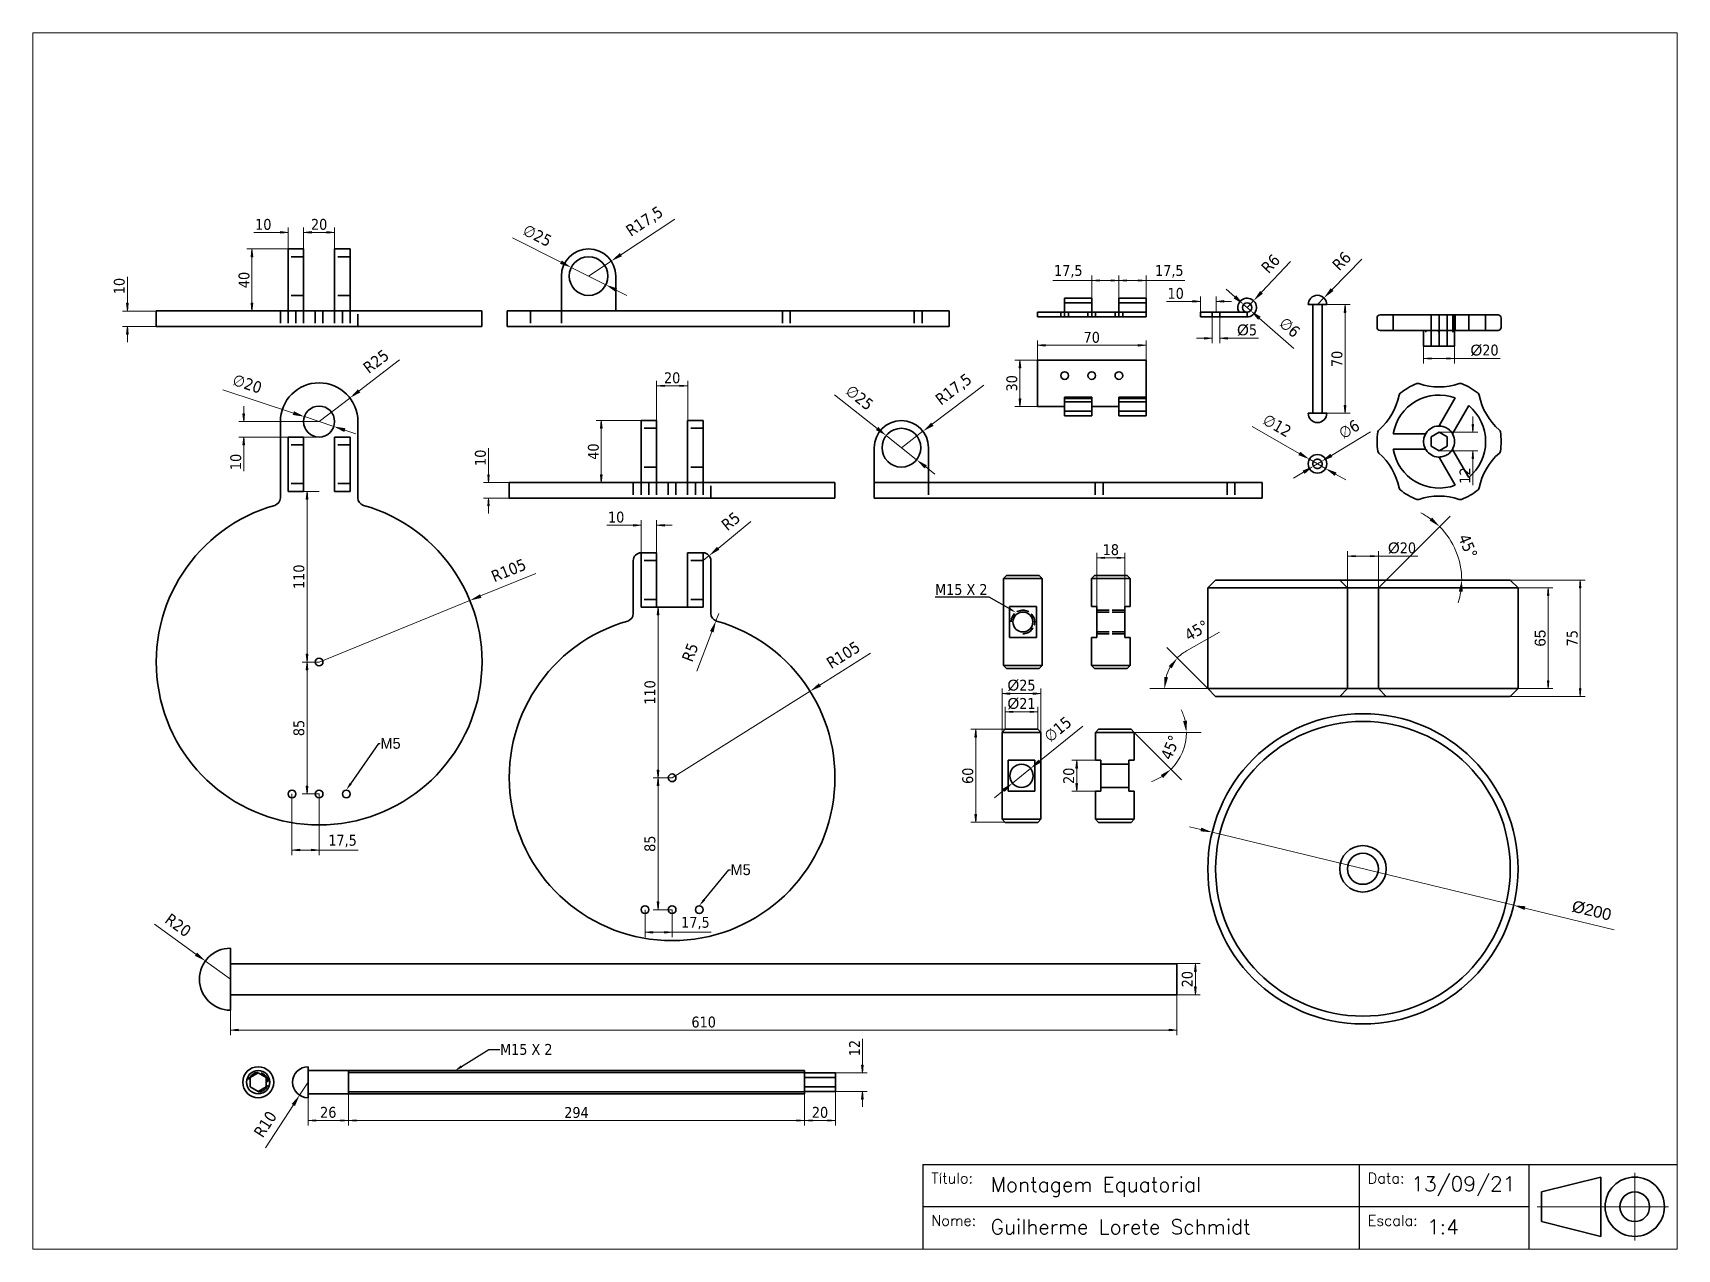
# Paper-space layout 'A4 - Paisagem' of a CAD drawing. Header units: millimetres. Extents: x 25 to 290, y 7 to 203.
# The model-space entities are those that its viewports show. They can reach past a viewport. Long polylines and large blocks are cut down to what shows.
import ezdxf
from ezdxf import colors
from ezdxf.entities.mleader import LeaderData, LeaderLine
from ezdxf.math import Vec2, Vec3

# ---------------------------------------------------------------- set-up
doc = ezdxf.new("R2010")
doc.units = ezdxf.units.MM
doc.header["$LTSCALE"] = 3
doc.linetypes.add('DASHDOT', pattern=[25.418999, 12.7, -6.35, 0.019, -6.35])
doc.linetypes.add('DASHED', pattern=[0.2068, 0.1655, -0.0413])
for name, color, linetype, lineweight in [('Dimension (ISO)', 7, 'Continuous', 20), ('Dimensions (ISO)', 7, 'Continuous', 20), ('Hidden (ISO)', 7, 'DASHED', 35), ('Visible (ISO)', 7, 'Continuous', 35)]:
    doc.layers.add(name, color=color, linetype=linetype, lineweight=lineweight)
doc.layers.add('Simetria e Centro', color=1, linetype='DASHDOT', lineweight=20, true_color=0xff0000)
doc.layers.add('Texto', color=9, linetype='Continuous', lineweight=35, true_color=0x808080)
doc.styles.add('Label Text (ISO)', font='tahoma.ttf')
doc.styles.add('Note Text (ISO)', font='tahoma.ttf')
doc.dimstyles.new('Default (ISO)', dxfattribs={"dimscale": 3, "dimtxt": 2.5, "dimasz": 2.5, "dimexe": 3.175, "dimexo": 0, "dimgap": 1.5, "dimtad": 1, "dimrnd": 1e-08, "dimtxsty": 'Note Text (ISO)', "dimcen": 0.09, "dimdle": 10, "dimclrd": 256, "dimclre": 256, "dimclrt": 256, "dimadec": 0, "dimazin": 0, "dimtfac": 1.001486, "dimtmove": 0, "dimatfit": 3, "dimfxl": 1, "dimtolj": 1, "dimtzin": 0, "dimlwd": -1, "dimlwe": -1, "dimarcsym": 0})
doc.dimstyles.new('Default (ISO)$0', dxfattribs={"dimtxt": 7, "dimasz": 5, "dimexe": 3.175, "dimexo": 0, "dimgap": 1.5, "dimtad": 1, "dimtxsty": 'Note Text (ISO)', "dimblk": 'Filled-1', "dimcen": 0.09, "dimclrd": 256, "dimclre": 256, "dimclrt": 256, "dimadec": 0, "dimazin": 0, "dimtfac": 1, "dimtofl": 0, "dimtmove": 0, "dimatfit": 3, "dimfxl": 1, "dimtolj": 1, "dimtzin": 0, "dimlwd": -1, "dimlwe": -1, "dimarcsym": 0})

psp = doc.layouts.new('A4 - Paisagem')

# ---------------------------------------------------------------- texts
at = {"layer": 'Texto', "color": 18, "true_color": 0x000000, "attachment_point": 1}
for s, width, insert, char_height in [('{\\Fromans|c0;Título:}', 59.4201, (169.79, 19.29), 1.7075), ('{\\Fromans|c0;Montagem Equatorial}', 51.7359, (179.36, 18.61), 2.3905), ('{\\Fromans|c0;Data:}', 59.4201, (240.14, 19.29), 1.7075), ('{\\Fromans|c0;13/09/21}', 51.7359, (247.15, 18.72), 2.3905), ('{\\Fromans|c0;Nome:}', 59.4201, (169.79, 12.46), 1.7075), ('{\\Fromans|c0;Guilherme Lorete Schmidt}', 51.7359, (179.36, 11.78), 2.3905), ('{\\Fromans|c0;Escala:}', 59.4201, (240.14, 12.46), 1.7075), ('{\\Fromans|c0;1:4}', 51.7359, (249.7, 11.78), 2.3905)]:
    psp.add_mtext_dynamic_manual_height_columns(s, width=width, gutter_width=8.54, heights=[0], dxfattribs=dict(at, insert=insert, char_height=char_height))

msp = doc.modelspace()

# ---------------------------------------------------------------- blocks, each defined once
blk = doc.blocks.new('*D6')
at = {"layer": 'Defpoints', "color": 0, "transparency": 16777216}
for p in [(667.6, 245.1), (862, 198)]:
    blk.add_point(p, dxfattribs=at)
at = {"layer": 'Dimensions (ISO)', "transparency": 16777216}
for p, q in [((660.3, 246.9), (653.1, 248.6)), ((667.6, 245.1), (862, 198)), ((926.7, 182.3), (869.3, 196.2))]:
    blk.add_line(p, q, dxfattribs=at)
for points in [[(660.6, 248.1), (660.1, 245.7), (667.6, 245.1)], [(869.6, 197.4), (869, 195), (862, 198)]]:
    blk.add_solid(points, dxfattribs=at)
at = {"layer": 'Dimensions (ISO)', "transparency": 16777216, "insert": (912.3, 194.6), "char_height": 7.5, "width": 35.286, "attachment_point": 5, "rotation": 346.3718, "style": 'Note Text (ISO)'}
blk.add_mtext('\\A1;{\\fArial|b0|i0|c0|p34;%%C200}', dxfattribs=at)
blk = doc.blocks.new('Filled-1')
at = {"color": 0}
for p, q in [((0, 0), (-1, 0.1)), ((-1, 0.1), (-1, -0.1)), ((-1, 0), (0, 0)), ((-1, -0.1), (0, 0))]:
    blk.add_line(p, q, dxfattribs=at)
at = {"color": 0, "flags": 128}
blk.add_lwpolyline([(-1, -0.1), (0, 0), (-1, 0.1), (-1, -0.1)], dxfattribs=at)
at = {"color": 0}
blk.add_solid([(-1, -0.1), (0, 0), (-1, 0.1), (-1, -0.1)], dxfattribs=at)
blk = doc.blocks.new('*D7')
at = {"layer": 'Defpoints', "color": 0, "transparency": 16777216}
for p in [(774.8, 423.1), (754.8, 402.7), (774.8, 402.7)]:
    blk.add_point(p, dxfattribs=at)
at = {"layer": 'Dimensions (ISO)', "linetype": 'Continuous', "transparency": 16777216}
for p, q in [((754.8, 402.7), (754.8, 426.2)), ((774.8, 402.7), (774.8, 426.2)), ((759.8, 423.1), (769.8, 423.1)), ((774.8, 423.1), (800.2, 423.1))]:
    blk.add_line(p, q, dxfattribs=at)
at = {"layer": 'Dimensions (ISO)', "transparency": 16777216, "xscale": 5, "yscale": 5, "zscale": 5, "rotation": 180}
blk.add_blockref('Filled-1', (754.8, 423.1), dxfattribs=at)
at = {"layer": 'Dimensions (ISO)', "transparency": 16777216, "xscale": 5, "yscale": 5, "zscale": 5}
blk.add_blockref('Filled-1', (774.8, 423.1), dxfattribs=at)
at = {"layer": 'Dimensions (ISO)', "transparency": 16777216, "insert": (790, 428.3), "char_height": 7, "attachment_point": 5, "style": 'Note Text (ISO)'}
blk.add_mtext('\\A1;{\\fArial|b0|i0|c0|p34;%%C}20', dxfattribs=at)
blk = doc.blocks.new('*D8')
at = {"layer": 'Defpoints', "color": 0, "transparency": 16777216}
for p in [(859.8, 407.7), (904.9, 407.7), (859.8, 332.7)]:
    blk.add_point(p, dxfattribs=at)
at = {"layer": 'Dimensions (ISO)', "linetype": 'Continuous', "transparency": 16777216}
for p, q in [((859.8, 407.7), (908.1, 407.7)), ((904.9, 337.7), (904.9, 402.7)), ((859.8, 332.7), (908.1, 332.7))]:
    blk.add_line(p, q, dxfattribs=at)
at = {"layer": 'Dimensions (ISO)', "transparency": 16777216, "xscale": 5, "yscale": 5, "zscale": 5}
for p, rotation in [((904.9, 407.7), 90), ((904.9, 332.7), 270)]:
    blk.add_blockref('Filled-1', p, dxfattribs=dict(at, rotation=rotation))
at = {"layer": 'Dimensions (ISO)', "transparency": 16777216, "insert": (899.8, 370.2), "char_height": 7, "width": 23.618, "attachment_point": 5, "rotation": 90, "style": 'Note Text (ISO)'}
blk.add_mtext('\\A1;75', dxfattribs=at)
blk = doc.blocks.new('*D9')
at = {"layer": 'Defpoints', "color": 0, "transparency": 16777216}
for p in [(864.8, 402.7), (864.8, 337.7), (884.2, 337.7)]:
    blk.add_point(p, dxfattribs=at)
at = {"layer": 'Dimensions (ISO)', "linetype": 'Continuous', "transparency": 16777216}
for p, q in [((864.8, 402.7), (887.3, 402.7)), ((884.2, 397.7), (884.2, 342.7)), ((864.8, 337.7), (887.3, 337.7))]:
    blk.add_line(p, q, dxfattribs=at)
at = {"layer": 'Dimensions (ISO)', "transparency": 16777216, "xscale": 5, "yscale": 5, "zscale": 5}
for p, rotation in [((884.2, 402.7), 90), ((884.2, 337.7), 270)]:
    blk.add_blockref('Filled-1', p, dxfattribs=dict(at, rotation=rotation))
at = {"layer": 'Dimensions (ISO)', "transparency": 16777216, "insert": (879.1, 370.2), "char_height": 7, "attachment_point": 5, "rotation": 90, "style": 'Note Text (ISO)'}
blk.add_mtext('\\A1;{\\fArial|b0|i0|c0|p34;65}', dxfattribs=at)
blk = doc.blocks.new('*D31')
at = {"layer": 'Defpoints', "color": 0, "transparency": 16777216}
for p in [(534.2, 311.5), (515.2, 251.5), (534.2, 251.5)]:
    blk.add_point(p, dxfattribs=at)
at = {"layer": 'Dimension (ISO)', "linetype": 'Continuous', "transparency": 16777216}
for p, q in [((534.2, 311.5), (512, 311.5)), ((515.2, 306.5), (515.2, 256.5)), ((534.2, 251.5), (512, 251.5))]:
    blk.add_line(p, q, dxfattribs=at)
at = {"layer": 'Dimension (ISO)', "transparency": 16777216, "xscale": 5, "yscale": 5, "zscale": 5}
for p, rotation in [((515.2, 311.5), 90), ((515.2, 251.5), 270)]:
    blk.add_blockref('Filled-1', p, dxfattribs=dict(at, rotation=rotation))
at = {"layer": 'Dimension (ISO)', "transparency": 16777216, "insert": (510.1, 281.5), "char_height": 7, "attachment_point": 5, "rotation": 90, "style": 'Note Text (ISO)'}
blk.add_mtext('\\A1;60', dxfattribs=at)
blk = doc.blocks.new('*D32')
at = {"layer": 'Defpoints', "color": 0, "transparency": 16777216}
for p in [(637.9, 344.9), (664.8, 337.7), (664.8, 337.7), (669.8, 332.7), (864.8, 337.7)]:
    blk.add_point(p, dxfattribs=at)
at = {"layer": 'Dimension (ISO)', "transparency": 16777216}
for p, q in [((651.1, 362), (672.3, 374)), ((664.8, 337.7), (638.4, 364.2)), ((664.8, 337.7), (627.4, 337.7))]:
    blk.add_line(p, q, dxfattribs=at)
for start, end in [(119.5537, 135), (150.4463, 164.5537)]:
    blk.add_arc((664.8, 337.7), 27.9, start, end, dxfattribs=at)
for points in [[(639.6, 352.2), (641.5, 350.7), (645.1, 357.4)], [(639.2, 345), (636.7, 345.3), (636.9, 337.7)]]:
    blk.add_solid(points, dxfattribs=at)
at = {"layer": 'Dimension (ISO)', "transparency": 16777216, "insert": (657.6, 375.2), "char_height": 7.5, "attachment_point": 5, "rotation": 29.5537, "style": 'Note Text (ISO)'}
blk.add_mtext('\\A1;45°', dxfattribs=at)
blk = doc.blocks.new('*D33')
at = {"layer": 'Defpoints', "color": 0, "transparency": 16777216}
for p in [(826.9, 420.3), (669.8, 407.7), (779.8, 407.7), (859.8, 407.7), (774.8, 402.7)]:
    blk.add_point(p, dxfattribs=at)
at = {"layer": 'Dimension (ISO)', "transparency": 16777216}
blk.add_line((779.8, 407.7), (821, 448.9), dxfattribs=at)
for start, end in [(53.8297, 62.6593), (0, 45), (342.3407, 351.1703)]:
    blk.add_arc((779.8, 407.7), 48.7, start, end, dxfattribs=at)
for points in [[(809.4, 448), (807.8, 446.1), (814.3, 442.1)], [(826.7, 400.3), (829.2, 400.1), (828.5, 407.7)]]:
    blk.add_solid(points, dxfattribs=at)
at = {"layer": 'Dimension (ISO)', "transparency": 16777216, "insert": (832.5, 429.5), "char_height": 7.5, "attachment_point": 5, "rotation": 292.5, "style": 'Note Text (ISO)'}
blk.add_mtext('\\A1;45°', dxfattribs=at)
blk = doc.blocks.new('*D34')
at = {"layer": 'Defpoints', "color": 0, "transparency": 16777216}
for p in [(557.2, 334.5), (532.2, 309.5), (557.2, 309.5)]:
    blk.add_point(p, dxfattribs=at)
at = {"layer": 'Dimension (ISO)', "linetype": 'Continuous', "transparency": 16777216}
for p, q in [((532.2, 309.5), (532.2, 337.7)), ((537.2, 334.5), (552.2, 334.5)), ((557.2, 309.5), (557.2, 337.7))]:
    blk.add_line(p, q, dxfattribs=at)
at = {"layer": 'Dimension (ISO)', "transparency": 16777216, "xscale": 5, "yscale": 5, "zscale": 5, "rotation": 180}
blk.add_blockref('Filled-1', (532.2, 334.5), dxfattribs=at)
at = {"layer": 'Dimension (ISO)', "transparency": 16777216, "xscale": 5, "yscale": 5, "zscale": 5}
blk.add_blockref('Filled-1', (557.2, 334.5), dxfattribs=at)
at = {"layer": 'Dimension (ISO)', "transparency": 16777216, "insert": (544.7, 339.8), "char_height": 7, "attachment_point": 5, "style": 'Note Text (ISO)'}
blk.add_mtext('\\A1;{\\fArial|b0|i0|c0|p34;%%C}25', dxfattribs=at)
blk = doc.blocks.new('*D35')
at = {"layer": 'Defpoints', "color": 0, "transparency": 16777216}
for p in [(555.2, 322.7), (534.2, 311.5), (555.2, 311.5)]:
    blk.add_point(p, dxfattribs=at)
at = {"layer": 'Dimension (ISO)', "linetype": 'Continuous', "transparency": 16777216}
for p, q in [((534.2, 311.5), (534.2, 325.9)), ((539.2, 322.7), (550.2, 322.7)), ((555.2, 311.5), (555.2, 325.9))]:
    blk.add_line(p, q, dxfattribs=at)
at = {"layer": 'Dimension (ISO)', "transparency": 16777216, "xscale": 5, "yscale": 5, "zscale": 5, "rotation": 180}
blk.add_blockref('Filled-1', (534.2, 322.7), dxfattribs=at)
at = {"layer": 'Dimension (ISO)', "transparency": 16777216, "xscale": 5, "yscale": 5, "zscale": 5}
blk.add_blockref('Filled-1', (555.2, 322.7), dxfattribs=at)
at = {"layer": 'Dimension (ISO)', "transparency": 16777216, "insert": (544.7, 328), "char_height": 7, "attachment_point": 5, "style": 'Note Text (ISO)'}
blk.add_mtext('\\A1;{\\fArial|b0|i0|c0|p34;%%C}21', dxfattribs=at)
blk = doc.blocks.new('*D36')
at = {"layer": 'Defpoints', "color": 0, "transparency": 16777216}
for p in [(592.4, 309.5), (615.4, 311.5), (617.4, 309.5), (617.4, 309.5), (646.5, 292.7)]:
    blk.add_point(p, dxfattribs=at)
at = {"layer": 'Dimension (ISO)', "transparency": 16777216}
for q in [(647.9, 279), (660.5, 309.5)]:
    blk.add_line((617.4, 309.5), q, dxfattribs=at)
for start, end in [(12.8161, 25.6322), (315, 360), (289.3678, 302.1839)]:
    blk.add_arc((617.4, 309.5), 33.6, start, end, dxfattribs=at)
for points in [[(651.4, 317.1), (648.9, 316.8), (651, 309.5)], [(634.5, 282), (636, 280.1), (641.1, 285.7)]]:
    blk.add_solid(points, dxfattribs=at)
at = {"layer": 'Dimension (ISO)', "transparency": 16777216, "insert": (640.7, 299.8), "char_height": 7.5, "attachment_point": 5, "rotation": 67.5, "style": 'Note Text (ISO)'}
blk.add_mtext('\\A1;45°', dxfattribs=at)
blk = doc.blocks.new('*D37')
at = {"layer": 'Defpoints', "color": 0, "transparency": 16777216}
for p in [(592.4, 291.5), (580.3, 271.5), (592.4, 271.5)]:
    blk.add_point(p, dxfattribs=at)
at = {"layer": 'Dimension (ISO)', "linetype": 'Continuous', "transparency": 16777216}
for p, q in [((592.4, 291.5), (577.1, 291.5)), ((580.3, 286.5), (580.3, 276.5)), ((592.4, 271.5), (577.1, 271.5))]:
    blk.add_line(p, q, dxfattribs=at)
at = {"layer": 'Dimension (ISO)', "transparency": 16777216, "xscale": 5, "yscale": 5, "zscale": 5}
for p, rotation in [((580.3, 291.5), 90), ((580.3, 271.5), 270)]:
    blk.add_blockref('Filled-1', p, dxfattribs=dict(at, rotation=rotation))
at = {"layer": 'Dimension (ISO)', "transparency": 16777216, "insert": (575.2, 281.5), "char_height": 7, "attachment_point": 5, "rotation": 90, "style": 'Note Text (ISO)'}
blk.add_mtext('\\A1;20', dxfattribs=at)
blk = doc.blocks.new('*D38')
at = {"layer": 'Defpoints', "color": 0, "transparency": 16777216}
for p in [(550.5, 286.2), (538.9, 276.8)]:
    blk.add_point(p, dxfattribs=at)
at = {"layer": 'Dimension (ISO)', "transparency": 16777216}
for p, q in [((584.2, 313.5), (556.4, 290.9)), ((538.9, 276.8), (550.5, 286.2)), ((533.1, 272), (527.2, 267.3))]:
    blk.add_line(p, q, dxfattribs=at)
for points in [[(555.6, 291.9), (557.1, 290), (550.5, 286.2)], [(532.3, 273), (533.9, 271.1), (538.9, 276.8)]]:
    blk.add_solid(points, dxfattribs=at)
at = {"layer": 'Dimension (ISO)', "transparency": 16777216, "insert": (568.1, 311.5), "char_height": 7.5, "attachment_point": 5, "rotation": 39.0829, "style": 'Note Text (ISO)'}
blk.add_mtext('\\A1;∅15', dxfattribs=at)
blk = doc.blocks.new('*D39')
at = {"layer": 'Defpoints', "color": 0, "transparency": 16777216}
for p in [(555, 559), (555, 549.5), (625, 549.5)]:
    blk.add_point(p, dxfattribs=at)
at = {"layer": 'Dimension (ISO)', "linetype": 'Continuous', "transparency": 16777216}
for p, q in [((555, 549.5), (555, 562.1)), ((625, 549.5), (625, 562.1)), ((620, 559), (560, 559))]:
    blk.add_line(p, q, dxfattribs=at)
at = {"layer": 'Dimension (ISO)', "transparency": 16777216, "xscale": 5, "yscale": 5, "zscale": 5, "rotation": 180}
blk.add_blockref('Filled-1', (555, 559), dxfattribs=at)
at = {"layer": 'Dimension (ISO)', "transparency": 16777216, "xscale": 5, "yscale": 5, "zscale": 5}
blk.add_blockref('Filled-1', (625, 559), dxfattribs=at)
at = {"layer": 'Dimension (ISO)', "transparency": 16777216, "insert": (590, 564.1), "char_height": 7, "attachment_point": 5, "style": 'Note Text (ISO)'}
blk.add_mtext('\\A1;70', dxfattribs=at)
blk = doc.blocks.new('*D40')
at = {"layer": 'Defpoints', "color": 0, "transparency": 16777216}
for p in [(625, 600.8), (607.5, 589.3), (625, 589.3)]:
    blk.add_point(p, dxfattribs=at)
at = {"layer": 'Dimension (ISO)', "linetype": 'Continuous', "transparency": 16777216}
for p, q in [((607.5, 589.3), (607.5, 604)), ((612.5, 600.8), (620, 600.8)), ((625, 589.3), (625, 604)), ((625, 600.8), (650.1, 600.8))]:
    blk.add_line(p, q, dxfattribs=at)
at = {"layer": 'Dimension (ISO)', "transparency": 16777216, "xscale": 5, "yscale": 5, "zscale": 5, "rotation": 180}
blk.add_blockref('Filled-1', (607.5, 600.8), dxfattribs=at)
at = {"layer": 'Dimension (ISO)', "transparency": 16777216, "xscale": 5, "yscale": 5, "zscale": 5}
blk.add_blockref('Filled-1', (625, 600.8), dxfattribs=at)
at = {"layer": 'Dimension (ISO)', "transparency": 16777216, "insert": (640, 606.7), "char_height": 7, "attachment_point": 5, "style": 'Note Text (ISO)'}
blk.add_mtext('\\A1;17,5', dxfattribs=at)
blk = doc.blocks.new('*D41')
at = {"layer": 'Defpoints', "color": 0, "transparency": 16777216}
for p in [(590, 600.8), (590, 589.3), (607.5, 589.3)]:
    blk.add_point(p, dxfattribs=at)
at = {"layer": 'Dimension (ISO)', "linetype": 'Continuous', "transparency": 16777216}
for p, q in [((590, 600.8), (564.9, 600.8)), ((590, 589.3), (590, 604)), ((602.5, 600.8), (595, 600.8)), ((607.5, 589.3), (607.5, 604))]:
    blk.add_line(p, q, dxfattribs=at)
at = {"layer": 'Dimension (ISO)', "transparency": 16777216, "xscale": 5, "yscale": 5, "zscale": 5, "rotation": 180}
blk.add_blockref('Filled-1', (590, 600.8), dxfattribs=at)
at = {"layer": 'Dimension (ISO)', "transparency": 16777216, "xscale": 5, "yscale": 5, "zscale": 5}
blk.add_blockref('Filled-1', (607.5, 600.8), dxfattribs=at)
at = {"layer": 'Dimension (ISO)', "transparency": 16777216, "insert": (574.9, 606.7), "char_height": 7, "attachment_point": 5, "style": 'Note Text (ISO)'}
blk.add_mtext('\\A1;17,5', dxfattribs=at)
blk = doc.blocks.new('*D42')
at = {"layer": 'Defpoints', "color": 0, "transparency": 16777216}
for p in [(555, 549.5), (543.7, 519.5), (555, 519.5)]:
    blk.add_point(p, dxfattribs=at)
at = {"layer": 'Dimension (ISO)', "linetype": 'Continuous', "transparency": 16777216}
for p, q in [((555, 549.5), (540.5, 549.5)), ((543.7, 544.5), (543.7, 524.5)), ((555, 519.5), (540.5, 519.5))]:
    blk.add_line(p, q, dxfattribs=at)
at = {"layer": 'Dimension (ISO)', "transparency": 16777216, "xscale": 5, "yscale": 5, "zscale": 5}
for p, rotation in [((543.7, 549.5), 90), ((543.7, 519.5), 270)]:
    blk.add_blockref('Filled-1', p, dxfattribs=dict(at, rotation=rotation))
at = {"layer": 'Dimension (ISO)', "transparency": 16777216, "insert": (538.5, 534.5), "char_height": 7, "attachment_point": 5, "rotation": 90, "style": 'Note Text (ISO)'}
blk.add_mtext('\\A1;30', dxfattribs=at)
blk = doc.blocks.new('*D43')
at = {"layer": 'Defpoints', "color": 0, "transparency": 16777216}
for p in [(660.1, 587.3), (660.1, 580.3), (670.1, 580.3)]:
    blk.add_point(p, dxfattribs=at)
at = {"layer": 'Dimension (ISO)', "linetype": 'Continuous', "transparency": 16777216}
for p, q in [((655.1, 587.3), (638.1, 587.3)), ((660.1, 580.3), (660.1, 590.5)), ((670.1, 580.3), (670.1, 590.5)), ((675.1, 587.3), (680.1, 587.3))]:
    blk.add_line(p, q, dxfattribs=at)
at = {"layer": 'Dimension (ISO)', "transparency": 16777216, "xscale": 5, "yscale": 5, "zscale": 5}
blk.add_blockref('Filled-1', (660.1, 587.3), dxfattribs=at)
at = {"layer": 'Dimension (ISO)', "transparency": 16777216, "xscale": 5, "yscale": 5, "zscale": 5, "rotation": 180}
blk.add_blockref('Filled-1', (670.1, 587.3), dxfattribs=at)
at = {"layer": 'Dimension (ISO)', "transparency": 16777216, "insert": (644.1, 592.4), "char_height": 7, "attachment_point": 5, "style": 'Note Text (ISO)'}
blk.add_mtext('\\A1;10', dxfattribs=at)
blk = doc.blocks.new('*D44')
at = {"layer": 'Defpoints', "color": 0, "transparency": 16777216}
for p in [(690.1, 583.3), (694.3, 587.7)]:
    blk.add_point(p, dxfattribs=at)
at = {"layer": 'Dimension (ISO)', "transparency": 16777216}
for p, q in [((718.2, 613.1), (699.4, 593.2)), ((690.1, 583.3), (694.3, 587.7))]:
    blk.add_line(p, q, dxfattribs=at)
blk.add_solid([(698.5, 594), (700.3, 592.3), (694.3, 587.7)], dxfattribs=at)
at = {"layer": 'Dimension (ISO)', "transparency": 16777216, "insert": (705.3, 611.6), "char_height": 7.5, "attachment_point": 5, "rotation": 46.7201, "style": 'Note Text (ISO)'}
blk.add_mtext('\\A1;R6', dxfattribs=at)
blk = doc.blocks.new('*D45')
at = {"layer": 'Defpoints', "color": 0, "transparency": 16777216}
for p in [(687.9, 585.3), (692.4, 581.4)]:
    blk.add_point(p, dxfattribs=at)
at = {"layer": 'Dimension (ISO)', "transparency": 16777216}
for p, q in [((682.3, 590.3), (676.6, 595.2)), ((687.9, 585.3), (692.4, 581.4)), ((720.2, 556.9), (698, 576.4))]:
    blk.add_line(p, q, dxfattribs=at)
for points in [[(683.1, 591.2), (681.4, 589.3), (687.9, 585.3)], [(698.9, 577.4), (697.2, 575.5), (692.4, 581.4)]]:
    blk.add_solid(points, dxfattribs=at)
at = {"layer": 'Dimension (ISO)', "transparency": 16777216, "insert": (717.6, 570.6), "char_height": 7.5, "attachment_point": 5, "rotation": 318.7254, "style": 'Note Text (ISO)'}
blk.add_mtext('\\A1;∅6', dxfattribs=at)
blk = doc.blocks.new('*D46')
at = {"layer": 'Defpoints', "color": 0, "transparency": 16777216}
for p in [(667.6, 577.3), (672.6, 577.3), (672.6, 563.5)]:
    blk.add_point(p, dxfattribs=at)
at = {"layer": 'Dimension (ISO)', "linetype": 'Continuous', "transparency": 16777216}
for p, q in [((667.6, 577.3), (667.6, 560.3)), ((672.6, 577.3), (672.6, 560.3)), ((662.6, 563.5), (657.6, 563.5)), ((677.6, 563.5), (697.6, 563.5))]:
    blk.add_line(p, q, dxfattribs=at)
at = {"layer": 'Dimension (ISO)', "transparency": 16777216, "xscale": 5, "yscale": 5, "zscale": 5}
blk.add_blockref('Filled-1', (667.6, 563.5), dxfattribs=at)
at = {"layer": 'Dimension (ISO)', "transparency": 16777216, "xscale": 5, "yscale": 5, "zscale": 5, "rotation": 180}
blk.add_blockref('Filled-1', (672.6, 563.5), dxfattribs=at)
at = {"layer": 'Dimension (ISO)', "transparency": 16777216, "insert": (690.1, 568.8), "char_height": 7, "attachment_point": 5, "style": 'Note Text (ISO)'}
blk.add_mtext('\\A1;{\\fArial|b0|i0|c0|p34;%%C}5', dxfattribs=at)
blk = doc.blocks.new('*D47')
at = {"layer": 'Defpoints', "color": 0, "transparency": 16777216}
for p in [(735.5, 585.2), (739.7, 589.5)]:
    blk.add_point(p, dxfattribs=at)
at = {"layer": 'Dimension (ISO)', "transparency": 16777216}
for p, q in [((764.1, 614.6), (744.9, 594.9)), ((735.5, 585.2), (739.7, 589.5))]:
    blk.add_line(p, q, dxfattribs=at)
blk.add_solid([(744, 595.8), (745.8, 594), (739.7, 589.5)], dxfattribs=at)
at = {"layer": 'Dimension (ISO)', "transparency": 16777216, "insert": (751.1, 613.3), "char_height": 7.5, "attachment_point": 5, "rotation": 45.7819, "style": 'Note Text (ISO)'}
blk.add_mtext('\\A1;R6', dxfattribs=at)
blk = doc.blocks.new('*D48')
at = {"layer": 'Defpoints', "color": 0, "transparency": 16777216}
for p in [(741.5, 585.2), (753.3, 585.2), (741.5, 515.2)]:
    blk.add_point(p, dxfattribs=at)
at = {"layer": 'Dimension (ISO)', "linetype": 'Continuous', "transparency": 16777216}
for p, q in [((741.5, 585.2), (756.5, 585.2)), ((753.3, 520.2), (753.3, 580.2)), ((741.5, 515.2), (756.5, 515.2))]:
    blk.add_line(p, q, dxfattribs=at)
at = {"layer": 'Dimension (ISO)', "transparency": 16777216, "xscale": 5, "yscale": 5, "zscale": 5}
for p, rotation in [((753.3, 585.2), 90), ((753.3, 515.2), 270)]:
    blk.add_blockref('Filled-1', p, dxfattribs=dict(at, rotation=rotation))
at = {"layer": 'Dimension (ISO)', "transparency": 16777216, "insert": (748.1, 550.2), "char_height": 7, "attachment_point": 5, "rotation": 90, "style": 'Note Text (ISO)'}
blk.add_mtext('\\A1;70', dxfattribs=at)
blk = doc.blocks.new('*D49')
at = {"layer": 'Defpoints', "color": 0, "transparency": 16777216}
for p in [(730.3, 485.6), (740.7, 479.6)]:
    blk.add_point(p, dxfattribs=at)
at = {"layer": 'Dimension (ISO)', "transparency": 16777216}
for p, q in [((693.4, 506.7), (723.8, 489.3)), ((740.7, 479.6), (730.3, 485.6)), ((747.2, 475.9), (753.7, 472.2))]:
    blk.add_line(p, q, dxfattribs=at)
for points in [[(724.4, 490.4), (723.2, 488.2), (730.3, 485.6)], [(747.8, 477), (746.6, 474.8), (740.7, 479.6)]]:
    blk.add_solid(points, dxfattribs=at)
at = {"layer": 'Dimension (ISO)', "transparency": 16777216, "insert": (709.5, 507.3), "char_height": 7.5, "attachment_point": 5, "rotation": 330.2666, "style": 'Note Text (ISO)'}
blk.add_mtext('\\A1;∅12', dxfattribs=at)
blk = doc.blocks.new('*D50')
at = {"layer": 'Defpoints', "color": 0, "transparency": 16777216}
for p in [(732.9, 481.1), (738.1, 484.2)]:
    blk.add_point(p, dxfattribs=at)
at = {"layer": 'Dimension (ISO)', "transparency": 16777216}
for p, q in [((769.7, 503.3), (744.5, 488)), ((726.5, 477.2), (720.1, 473.3)), ((732.9, 481.1), (738.1, 484.2))]:
    blk.add_line(p, q, dxfattribs=at)
for points in [[(743.8, 489.1), (745.1, 487), (738.1, 484.2)], [(725.9, 478.2), (727.2, 476.1), (732.9, 481.1)]]:
    blk.add_solid(points, dxfattribs=at)
at = {"layer": 'Dimension (ISO)', "transparency": 16777216, "insert": (755.9, 504.9), "char_height": 7.5, "attachment_point": 5, "rotation": 31.1845, "style": 'Note Text (ISO)'}
blk.add_mtext('\\A1;∅6', dxfattribs=at)
blk = doc.blocks.new('*D51')
at = {"layer": 'Defpoints', "color": 0, "transparency": 16777216}
for p in [(803.9, 558.5), (823.9, 558.5), (823.9, 550.5)]:
    blk.add_point(p, dxfattribs=at)
at = {"layer": 'Dimension (ISO)', "linetype": 'Continuous', "transparency": 16777216}
for p, q in [((803.9, 558.5), (803.9, 547.3)), ((823.9, 558.5), (823.9, 547.3)), ((808.9, 550.5), (818.9, 550.5)), ((823.9, 550.5), (853.3, 550.5))]:
    blk.add_line(p, q, dxfattribs=at)
at = {"layer": 'Dimension (ISO)', "transparency": 16777216, "xscale": 5, "yscale": 5, "zscale": 5, "rotation": 180}
blk.add_blockref('Filled-1', (803.9, 550.5), dxfattribs=at)
at = {"layer": 'Dimension (ISO)', "transparency": 16777216, "xscale": 5, "yscale": 5, "zscale": 5}
blk.add_blockref('Filled-1', (823.9, 550.5), dxfattribs=at)
at = {"layer": 'Dimension (ISO)', "transparency": 16777216, "insert": (843.2, 555.8), "char_height": 7, "attachment_point": 5, "style": 'Note Text (ISO)'}
blk.add_mtext('\\A1;{\\fArial|b0|i0|c0|p34;%%C}20', dxfattribs=at)
blk = doc.blocks.new('*D52')
at = {"layer": 'Defpoints', "color": 0, "transparency": 16777216}
for p in [(18.6, 162.1), (34.8, 150.4)]:
    blk.add_point(p, dxfattribs=at)
at = {"layer": 'Dimension (ISO)', "transparency": 16777216}
for p, q in [((-14.2, 185.8), (12.5, 166.5)), ((34.8, 150.4), (18.6, 162.1))]:
    blk.add_line(p, q, dxfattribs=at)
blk.add_solid([(13.2, 167.5), (11.8, 165.5), (18.6, 162.1)], dxfattribs=at)
at = {"layer": 'Dimension (ISO)', "transparency": 16777216, "insert": (1, 185.2), "char_height": 7.5, "attachment_point": 5, "rotation": 324.1005, "style": 'Note Text (ISO)'}
blk.add_mtext('\\A1;R20', dxfattribs=at)
blk = doc.blocks.new('*D53')
at = {"layer": 'Defpoints', "color": 0, "transparency": 16777216}
for p in [(34.8, 140.4), (644.8, 140.4), (644.8, 117.6)]:
    blk.add_point(p, dxfattribs=at)
at = {"layer": 'Dimension (ISO)', "linetype": 'Continuous', "transparency": 16777216}
for p, q in [((34.8, 140.4), (34.8, 114.4)), ((644.8, 140.4), (644.8, 114.4)), ((39.8, 117.6), (639.8, 117.6))]:
    blk.add_line(p, q, dxfattribs=at)
at = {"layer": 'Dimension (ISO)', "transparency": 16777216, "xscale": 5, "yscale": 5, "zscale": 5, "rotation": 180}
blk.add_blockref('Filled-1', (34.8, 117.6), dxfattribs=at)
at = {"layer": 'Dimension (ISO)', "transparency": 16777216, "xscale": 5, "yscale": 5, "zscale": 5}
blk.add_blockref('Filled-1', (644.8, 117.6), dxfattribs=at)
at = {"layer": 'Dimension (ISO)', "transparency": 16777216, "insert": (339.8, 122.7), "char_height": 7, "attachment_point": 5, "style": 'Note Text (ISO)'}
blk.add_mtext('\\A1;610', dxfattribs=at)
blk = doc.blocks.new('*D54')
at = {"layer": 'Defpoints', "color": 0, "transparency": 16777216}
for p in [(644.8, 160.4), (656.8, 160.4), (644.8, 140.4)]:
    blk.add_point(p, dxfattribs=at)
at = {"layer": 'Dimension (ISO)', "linetype": 'Continuous', "transparency": 16777216}
for p, q in [((644.8, 160.4), (659.9, 160.4)), ((656.8, 145.4), (656.8, 155.4)), ((644.8, 140.4), (659.9, 140.4))]:
    blk.add_line(p, q, dxfattribs=at)
at = {"layer": 'Dimension (ISO)', "transparency": 16777216, "xscale": 5, "yscale": 5, "zscale": 5}
for p, rotation in [((656.8, 160.4), 90), ((656.8, 140.4), 270)]:
    blk.add_blockref('Filled-1', p, dxfattribs=dict(at, rotation=rotation))
at = {"layer": 'Dimension (ISO)', "transparency": 16777216, "insert": (651.6, 150.4), "char_height": 7, "attachment_point": 5, "rotation": 90, "style": 'Note Text (ISO)'}
blk.add_mtext('\\A1;20', dxfattribs=at)
blk = doc.blocks.new('*D55')
at = {"layer": 'Defpoints', "color": 0, "transparency": 16777216}
for p in [(110.8, 76.5), (404.8, 76.5), (404.8, 59.3)]:
    blk.add_point(p, dxfattribs=at)
at = {"layer": 'Dimension (ISO)', "linetype": 'Continuous', "transparency": 16777216}
for p, q in [((110.8, 76.5), (110.8, 56.1)), ((404.8, 76.5), (404.8, 56.1)), ((115.8, 59.3), (399.8, 59.3))]:
    blk.add_line(p, q, dxfattribs=at)
at = {"layer": 'Dimension (ISO)', "transparency": 16777216, "xscale": 5, "yscale": 5, "zscale": 5, "rotation": 180}
blk.add_blockref('Filled-1', (110.8, 59.3), dxfattribs=at)
at = {"layer": 'Dimension (ISO)', "transparency": 16777216, "xscale": 5, "yscale": 5, "zscale": 5}
blk.add_blockref('Filled-1', (404.8, 59.3), dxfattribs=at)
at = {"layer": 'Dimension (ISO)', "transparency": 16777216, "insert": (257.8, 64.4), "char_height": 7, "attachment_point": 5, "style": 'Note Text (ISO)'}
blk.add_mtext('\\A1;294', dxfattribs=at)
blk = doc.blocks.new('*D56')
at = {"layer": 'Defpoints', "color": 0, "transparency": 16777216}
for p in [(404.8, 78), (424.8, 78), (424.8, 59.3)]:
    blk.add_point(p, dxfattribs=at)
at = {"layer": 'Dimension (ISO)', "linetype": 'Continuous', "transparency": 16777216}
for p, q in [((404.8, 78), (404.8, 56.1)), ((424.8, 78), (424.8, 56.1)), ((409.8, 59.3), (419.8, 59.3))]:
    blk.add_line(p, q, dxfattribs=at)
at = {"layer": 'Dimension (ISO)', "transparency": 16777216, "xscale": 5, "yscale": 5, "zscale": 5, "rotation": 180}
blk.add_blockref('Filled-1', (404.8, 59.3), dxfattribs=at)
at = {"layer": 'Dimension (ISO)', "transparency": 16777216, "xscale": 5, "yscale": 5, "zscale": 5}
blk.add_blockref('Filled-1', (424.8, 59.3), dxfattribs=at)
at = {"layer": 'Dimension (ISO)', "transparency": 16777216, "insert": (414.8, 64.5), "char_height": 7, "attachment_point": 5, "style": 'Note Text (ISO)'}
blk.add_mtext('\\A1;20', dxfattribs=at)
blk = doc.blocks.new('*D57')
at = {"layer": 'Defpoints', "color": 0, "transparency": 16777216}
for p in [(84.8, 76.5), (110.8, 76.5), (110.8, 59.3)]:
    blk.add_point(p, dxfattribs=at)
at = {"layer": 'Dimension (ISO)', "linetype": 'Continuous', "transparency": 16777216}
for p, q in [((84.8, 76.5), (84.8, 56.1)), ((110.8, 76.5), (110.8, 56.1)), ((89.8, 59.3), (105.8, 59.3))]:
    blk.add_line(p, q, dxfattribs=at)
at = {"layer": 'Dimension (ISO)', "transparency": 16777216, "xscale": 5, "yscale": 5, "zscale": 5, "rotation": 180}
blk.add_blockref('Filled-1', (84.8, 59.3), dxfattribs=at)
at = {"layer": 'Dimension (ISO)', "transparency": 16777216, "xscale": 5, "yscale": 5, "zscale": 5}
blk.add_blockref('Filled-1', (110.8, 59.3), dxfattribs=at)
at = {"layer": 'Dimension (ISO)', "transparency": 16777216, "insert": (97.8, 64.5), "char_height": 7, "attachment_point": 5, "style": 'Note Text (ISO)'}
blk.add_mtext('\\A1;26', dxfattribs=at)
blk = doc.blocks.new('*D58')
at = {"layer": 'Defpoints', "color": 0, "transparency": 16777216}
for p in [(424.8, 90), (442.1, 90), (424.8, 78)]:
    blk.add_point(p, dxfattribs=at)
at = {"layer": 'Dimension (ISO)', "linetype": 'Continuous', "transparency": 16777216}
for p, q in [((442.1, 95), (442.1, 112)), ((424.8, 90), (445.3, 90)), ((424.8, 78), (445.3, 78)), ((442.1, 73), (442.1, 68))]:
    blk.add_line(p, q, dxfattribs=at)
at = {"layer": 'Dimension (ISO)', "transparency": 16777216, "xscale": 5, "yscale": 5, "zscale": 5}
for p, rotation in [((442.1, 90), 270), ((442.1, 78), 90)]:
    blk.add_blockref('Filled-1', p, dxfattribs=dict(at, rotation=rotation))
at = {"layer": 'Dimension (ISO)', "transparency": 16777216, "insert": (437.1, 106), "char_height": 7, "attachment_point": 5, "rotation": 90, "style": 'Note Text (ISO)'}
blk.add_mtext('\\A1;12', dxfattribs=at)
blk = doc.blocks.new('*D59')
at = {"layer": 'Defpoints', "color": 0, "transparency": 16777216}
for p in [(79.3, 75.6), (84.8, 84)]:
    blk.add_point(p, dxfattribs=at)
at = {"layer": 'Dimension (ISO)', "transparency": 16777216}
for p, q in [((84.8, 84), (79.3, 75.6)), ((57.3, 41.6), (75.3, 69.3))]:
    blk.add_line(p, q, dxfattribs=at)
blk.add_solid([(74.2, 70), (76.3, 68.6), (79.3, 75.6)], dxfattribs=at)
at = {"layer": 'Dimension (ISO)', "transparency": 16777216, "insert": (57.2, 56.9), "char_height": 7.5, "attachment_point": 5, "rotation": 57.0661, "style": 'Note Text (ISO)'}
blk.add_mtext('\\A1;R10', dxfattribs=at)
blk = doc.blocks.new('*D60')
at = {"layer": 'Defpoints', "color": 0, "transparency": 16777216}
for p in [(813.9, 503), (813.9, 491), (835.7, 491)]:
    blk.add_point(p, dxfattribs=at)
at = {"layer": 'Dimension (ISO)', "linetype": 'Continuous', "transparency": 16777216}
for p, q in [((835.7, 508), (835.7, 513)), ((813.9, 503), (838.9, 503)), ((813.9, 491), (838.9, 491)), ((835.7, 486), (835.7, 468.9))]:
    blk.add_line(p, q, dxfattribs=at)
at = {"layer": 'Dimension (ISO)', "transparency": 16777216, "xscale": 5, "yscale": 5, "zscale": 5}
for p, rotation in [((835.7, 503), 270), ((835.7, 491), 90)]:
    blk.add_blockref('Filled-1', p, dxfattribs=dict(at, rotation=rotation))
at = {"layer": 'Dimension (ISO)', "transparency": 16777216, "insert": (830.6, 475), "char_height": 7, "attachment_point": 5, "rotation": 90, "style": 'Note Text (ISO)'}
blk.add_mtext('\\A1;12', dxfattribs=at)
blk = doc.blocks.new('*D61')
at = {"layer": 'Defpoints', "color": 0, "transparency": 16777216}
for p in [(611.3, 422), (593.3, 390.6), (611.3, 390.6)]:
    blk.add_point(p, dxfattribs=at)
at = {"layer": 'Dimension (ISO)', "linetype": 'Continuous', "transparency": 16777216}
for p, q in [((593.3, 390.6), (593.3, 425.2)), ((611.3, 390.6), (611.3, 425.2)), ((598.3, 422), (606.3, 422))]:
    blk.add_line(p, q, dxfattribs=at)
at = {"layer": 'Dimension (ISO)', "transparency": 16777216, "xscale": 5, "yscale": 5, "zscale": 5, "rotation": 180}
blk.add_blockref('Filled-1', (593.3, 422), dxfattribs=at)
at = {"layer": 'Dimension (ISO)', "transparency": 16777216, "xscale": 5, "yscale": 5, "zscale": 5}
blk.add_blockref('Filled-1', (611.3, 422), dxfattribs=at)
at = {"layer": 'Dimension (ISO)', "transparency": 16777216, "insert": (602.3, 427.2), "char_height": 7, "attachment_point": 5, "style": 'Note Text (ISO)'}
blk.add_mtext('\\A1;18', dxfattribs=at)
blk = doc.blocks.new('*D63')
at = {"layer": 'Defpoints', "color": 0, "transparency": 16777216}
for p in [(408.4, 336), (319.5, 280.2)]:
    blk.add_point(p, dxfattribs=at)
at = {"layer": 'Dimension (ISO)', "transparency": 16777216}
for p, q in [((447.4, 360.5), (414.8, 340)), ((319.5, 280.2), (408.4, 336))]:
    blk.add_line(p, q, dxfattribs=at)
blk.add_solid([(414.1, 341.1), (415.4, 339), (408.4, 336)], dxfattribs=at)
at = {"layer": 'Dimension (ISO)', "transparency": 16777216, "insert": (429.8, 359.4), "char_height": 7.5, "attachment_point": 5, "rotation": 32.1003, "style": 'Note Text (ISO)'}
blk.add_mtext('\\A1;R105', dxfattribs=at)
blk = doc.blocks.new('*D64')
at = {"layer": 'Defpoints', "color": 0, "transparency": 16777216}
for p in [(319.5, 280.2), (310.4, 195.2), (319.5, 195.2)]:
    blk.add_point(p, dxfattribs=at)
at = {"layer": 'Dimension (ISO)', "linetype": 'Continuous', "transparency": 16777216}
for p, q in [((319.5, 280.2), (307.2, 280.2)), ((310.4, 275.2), (310.4, 200.2)), ((319.5, 195.2), (307.2, 195.2))]:
    blk.add_line(p, q, dxfattribs=at)
at = {"layer": 'Dimension (ISO)', "transparency": 16777216, "xscale": 5, "yscale": 5, "zscale": 5}
for p, rotation in [((310.4, 280.2), 90), ((310.4, 195.2), 270)]:
    blk.add_blockref('Filled-1', p, dxfattribs=dict(at, rotation=rotation))
at = {"layer": 'Dimension (ISO)', "transparency": 16777216, "insert": (305.2, 237.7), "char_height": 7, "attachment_point": 5, "rotation": 90, "style": 'Note Text (ISO)'}
blk.add_mtext('\\A1;85', dxfattribs=at)
blk = doc.blocks.new('*D65')
at = {"layer": 'Defpoints', "color": 0, "transparency": 16777216}
for p in [(91.9, 354.8), (84.1, 269.8), (91.9, 269.8)]:
    blk.add_point(p, dxfattribs=at)
at = {"layer": 'Dimension (ISO)', "linetype": 'Continuous', "transparency": 16777216}
for p, q in [((91.9, 354.8), (80.9, 354.8)), ((84.1, 349.8), (84.1, 274.8)), ((91.9, 269.8), (80.9, 269.8))]:
    blk.add_line(p, q, dxfattribs=at)
at = {"layer": 'Dimension (ISO)', "transparency": 16777216, "xscale": 5, "yscale": 5, "zscale": 5}
for p, rotation in [((84.1, 354.8), 90), ((84.1, 269.8), 270)]:
    blk.add_blockref('Filled-1', p, dxfattribs=dict(at, rotation=rotation))
at = {"layer": 'Dimension (ISO)', "transparency": 16777216, "insert": (78.9, 312.3), "char_height": 7, "attachment_point": 5, "rotation": 90, "style": 'Note Text (ISO)'}
blk.add_mtext('\\A1;85', dxfattribs=at)
blk = doc.blocks.new('*D66')
at = {"layer": 'Defpoints', "color": 0, "transparency": 16777216}
for p in [(189.1, 394.5), (91.9, 354.8)]:
    blk.add_point(p, dxfattribs=at)
at = {"layer": 'Dimension (ISO)', "transparency": 16777216}
for p, q in [((231.7, 411.9), (196, 397.4)), ((91.9, 354.8), (189.1, 394.5))]:
    blk.add_line(p, q, dxfattribs=at)
blk.add_solid([(195.6, 398.5), (196.5, 396.2), (189.1, 394.5)], dxfattribs=at)
at = {"layer": 'Dimension (ISO)', "transparency": 16777216, "insert": (214.1, 413.9), "char_height": 7.5, "attachment_point": 5, "rotation": 22.2292, "style": 'Note Text (ISO)'}
blk.add_mtext('\\A1;R105', dxfattribs=at)
blk = doc.blocks.new('*D67')
at = {"layer": 'Defpoints', "color": 0, "transparency": 16777216}
for p in [(201.1, 470.5), (214.5, 470.5), (214.5, 460.5)]:
    blk.add_point(p, dxfattribs=at)
at = {"layer": 'Dimension (ISO)', "linetype": 'Continuous', "transparency": 16777216}
for p, q in [((201.1, 475.5), (201.1, 492.6)), ((214.5, 470.5), (197.9, 470.5)), ((214.5, 460.5), (197.9, 460.5)), ((201.1, 455.5), (201.1, 450.5))]:
    blk.add_line(p, q, dxfattribs=at)
at = {"layer": 'Dimension (ISO)', "transparency": 16777216, "xscale": 5, "yscale": 5, "zscale": 5}
for p, rotation in [((201.1, 470.5), 270), ((201.1, 460.5), 90)]:
    blk.add_blockref('Filled-1', p, dxfattribs=dict(at, rotation=rotation))
at = {"layer": 'Dimension (ISO)', "transparency": 16777216, "insert": (195.9, 486.5), "char_height": 7, "attachment_point": 5, "rotation": 90, "style": 'Note Text (ISO)'}
blk.add_mtext('\\A1;10', dxfattribs=at)
blk = doc.blocks.new('*D68')
at = {"layer": 'Defpoints', "color": 0, "transparency": 16777216}
for p in [(-31.7, 581.1), (-13.1, 581.1), (-13.1, 571.1)]:
    blk.add_point(p, dxfattribs=at)
at = {"layer": 'Dimension (ISO)', "linetype": 'Continuous', "transparency": 16777216}
for p, q in [((-31.7, 586.1), (-31.7, 603.2)), ((-13.1, 581.1), (-34.9, 581.1)), ((-13.1, 571.1), (-34.9, 571.1)), ((-31.7, 566.1), (-31.7, 561.1))]:
    blk.add_line(p, q, dxfattribs=at)
at = {"layer": 'Dimension (ISO)', "transparency": 16777216, "xscale": 5, "yscale": 5, "zscale": 5}
for p, rotation in [((-31.7, 581.1), 270), ((-31.7, 571.1), 90)]:
    blk.add_blockref('Filled-1', p, dxfattribs=dict(at, rotation=rotation))
at = {"layer": 'Dimension (ISO)', "transparency": 16777216, "insert": (-36.9, 597.2), "char_height": 7, "attachment_point": 5, "rotation": 90, "style": 'Note Text (ISO)'}
blk.add_mtext('\\A1;10', dxfattribs=at)
blk = doc.blocks.new('*D69')
at = {"layer": 'Defpoints', "color": 0, "transparency": 16777216}
for p in [(280.2, 613.3), (265.6, 603.6)]:
    blk.add_point(p, dxfattribs=at)
at = {"layer": 'Dimension (ISO)', "transparency": 16777216}
for p, q in [((321.2, 640.4), (286.4, 617.4)), ((265.6, 603.6), (280.2, 613.3))]:
    blk.add_line(p, q, dxfattribs=at)
blk.add_solid([(285.8, 618.5), (287.1, 616.4), (280.2, 613.3)], dxfattribs=at)
at = {"layer": 'Dimension (ISO)', "transparency": 16777216, "insert": (301.9, 638.6), "char_height": 7.5, "attachment_point": 5, "rotation": 33.4928, "style": 'Note Text (ISO)'}
blk.add_mtext('\\A1;R17,5', dxfattribs=at)
blk = doc.blocks.new('*D70')
at = {"layer": 'Defpoints', "color": 0, "transparency": 16777216}
for p in [(254.4, 609.2), (276.8, 598)]:
    blk.add_point(p, dxfattribs=at)
at = {"layer": 'Dimension (ISO)', "transparency": 16777216}
for p, q in [((216.5, 628.3), (247.7, 612.6)), ((276.8, 598), (254.4, 609.2)), ((283.5, 594.6), (290.2, 591.2))]:
    blk.add_line(p, q, dxfattribs=at)
for points in [[(248.3, 613.7), (247.2, 611.5), (254.4, 609.2)], [(284, 595.7), (282.9, 593.5), (276.8, 598)]]:
    blk.add_solid(points, dxfattribs=at)
at = {"layer": 'Dimension (ISO)', "transparency": 16777216, "insert": (232.6, 629.8), "char_height": 7.5, "attachment_point": 5, "rotation": 333.2579, "style": 'Note Text (ISO)'}
blk.add_mtext('\\A1;∅25', dxfattribs=at)
blk = doc.blocks.new('*D71')
at = {"layer": 'Defpoints', "color": 0, "transparency": 16777216}
for p in [(71.9, 621.1), (48.6, 581.1), (71.9, 581.1)]:
    blk.add_point(p, dxfattribs=at)
at = {"layer": 'Dimension (ISO)', "linetype": 'Continuous', "transparency": 16777216}
for p, q in [((71.9, 621.1), (45.4, 621.1)), ((48.6, 616.1), (48.6, 586.1)), ((71.9, 581.1), (45.4, 581.1))]:
    blk.add_line(p, q, dxfattribs=at)
at = {"layer": 'Dimension (ISO)', "transparency": 16777216, "xscale": 5, "yscale": 5, "zscale": 5}
for p, rotation in [((48.6, 621.1), 90), ((48.6, 581.1), 270)]:
    blk.add_blockref('Filled-1', p, dxfattribs=dict(at, rotation=rotation))
at = {"layer": 'Dimension (ISO)', "transparency": 16777216, "insert": (43.5, 601.1), "char_height": 7, "attachment_point": 5, "rotation": 90, "style": 'Note Text (ISO)'}
blk.add_mtext('\\A1;40', dxfattribs=at)
blk = doc.blocks.new('*D72')
at = {"layer": 'Defpoints', "color": 0, "transparency": 16777216}
for p in [(481.2, 503.6), (467.3, 493)]:
    blk.add_point(p, dxfattribs=at)
at = {"layer": 'Dimension (ISO)', "transparency": 16777216}
for p, q in [((520.4, 533.2), (487.2, 508.1)), ((467.3, 493), (481.2, 503.6))]:
    blk.add_line(p, q, dxfattribs=at)
blk.add_solid([(486.5, 509.1), (488, 507.1), (481.2, 503.6)], dxfattribs=at)
at = {"layer": 'Dimension (ISO)', "transparency": 16777216, "insert": (501.2, 530.3), "char_height": 7.5, "attachment_point": 5, "rotation": 37.1428, "style": 'Note Text (ISO)'}
blk.add_mtext('\\A1;R17,5', dxfattribs=at)
blk = doc.blocks.new('*D73')
at = {"layer": 'Defpoints', "color": 0, "transparency": 16777216}
for p in [(457.5, 500.8), (477.1, 485.2)]:
    blk.add_point(p, dxfattribs=at)
at = {"layer": 'Dimension (ISO)', "transparency": 16777216}
for p, q in [((424.2, 527.1), (451.6, 505.4)), ((477.1, 485.2), (457.5, 500.8)), ((483, 480.6), (488.8, 475.9))]:
    blk.add_line(p, q, dxfattribs=at)
for points in [[(452.4, 506.4), (450.8, 504.4), (457.5, 500.8)], [(483.7, 481.6), (482.2, 479.6), (477.1, 485.2)]]:
    blk.add_solid(points, dxfattribs=at)
at = {"layer": 'Dimension (ISO)', "transparency": 16777216, "insert": (440.3, 525.3), "char_height": 7.5, "attachment_point": 5, "rotation": 321.636, "style": 'Note Text (ISO)'}
blk.add_mtext('\\A1;∅25', dxfattribs=at)
blk = doc.blocks.new('*D74')
at = {"layer": 'Defpoints', "color": 0, "transparency": 16777216}
for p in [(349.5, 386.1), (347.7, 381.4)]:
    blk.add_point(p, dxfattribs=at)
at = {"layer": 'Dimension (ISO)', "transparency": 16777216}
for p, q in [((349.5, 386.1), (347.7, 381.4)), ((335.4, 348.9), (345, 374.4))]:
    blk.add_line(p, q, dxfattribs=at)
blk.add_solid([(343.9, 374.8), (346.2, 373.9), (347.7, 381.4)], dxfattribs=at)
at = {"layer": 'Dimension (ISO)', "transparency": 16777216, "insert": (331.1, 361.1), "char_height": 7.5, "attachment_point": 5, "rotation": 69.2177, "style": 'Note Text (ISO)'}
blk.add_mtext('\\A1;R5', dxfattribs=at)
blk = doc.blocks.new('*D75')
at = {"layer": 'Defpoints', "color": 0, "transparency": 16777216}
for p in [(310.4, 390.2), (319.5, 390.2), (319.5, 280.2)]:
    blk.add_point(p, dxfattribs=at)
at = {"layer": 'Dimension (ISO)', "linetype": 'Continuous', "transparency": 16777216}
for p, q in [((319.5, 390.2), (307.2, 390.2)), ((310.4, 285.2), (310.4, 385.2)), ((319.5, 280.2), (307.2, 280.2))]:
    blk.add_line(p, q, dxfattribs=at)
at = {"layer": 'Dimension (ISO)', "transparency": 16777216, "xscale": 5, "yscale": 5, "zscale": 5}
for p, rotation in [((310.4, 390.2), 90), ((310.4, 280.2), 270)]:
    blk.add_blockref('Filled-1', p, dxfattribs=dict(at, rotation=rotation))
at = {"layer": 'Dimension (ISO)', "transparency": 16777216, "insert": (305.2, 335.2), "char_height": 7, "attachment_point": 5, "rotation": 90, "style": 'Note Text (ISO)'}
blk.add_mtext('\\A1;110', dxfattribs=at)
blk = doc.blocks.new('*D76')
at = {"layer": 'Defpoints', "color": 0, "transparency": 16777216}
for p in [(299.5, 443), (299.5, 425.2), (309.5, 425.2)]:
    blk.add_point(p, dxfattribs=at)
at = {"layer": 'Dimension (ISO)', "linetype": 'Continuous', "transparency": 16777216}
for p, q in [((299.5, 425.2), (299.5, 446.2)), ((309.5, 425.2), (309.5, 446.2)), ((294.5, 443), (277.4, 443)), ((314.5, 443), (319.5, 443))]:
    blk.add_line(p, q, dxfattribs=at)
at = {"layer": 'Dimension (ISO)', "transparency": 16777216, "xscale": 5, "yscale": 5, "zscale": 5}
for p, rotation in [((299.5, 443), 3.842110055207929e-11), ((309.5, 443), 180.0000000000384)]:
    blk.add_blockref('Filled-1', p, dxfattribs=dict(at, rotation=rotation))
at = {"layer": 'Dimension (ISO)', "transparency": 16777216, "insert": (283.4, 448.2), "char_height": 7, "attachment_point": 5, "style": 'Note Text (ISO)'}
blk.add_mtext('\\A1;10', dxfattribs=at)
blk = doc.blocks.new('*D77')
at = {"layer": 'Defpoints', "color": 0, "transparency": 16777216}
for p in [(339.5, 420.2), (343.3, 423.4)]:
    blk.add_point(p, dxfattribs=at)
at = {"layer": 'Dimension (ISO)', "transparency": 16777216}
for p, q in [((370.2, 445.4), (349.1, 428.1)), ((339.5, 420.2), (343.3, 423.4))]:
    blk.add_line(p, q, dxfattribs=at)
blk.add_solid([(348.4, 429.1), (349.9, 427.2), (343.3, 423.4)], dxfattribs=at)
at = {"layer": 'Dimension (ISO)', "transparency": 16777216, "insert": (357.3, 445.6), "char_height": 7.5, "attachment_point": 5, "rotation": 39.2207, "style": 'Note Text (ISO)'}
blk.add_mtext('\\A1;R5', dxfattribs=at)
blk = doc.blocks.new('*D78')
at = {"layer": 'Defpoints', "color": 0, "transparency": 16777216}
for p in [(273.8, 510.5), (299.5, 510.5), (299.5, 470.5)]:
    blk.add_point(p, dxfattribs=at)
at = {"layer": 'Dimension (ISO)', "linetype": 'Continuous', "transparency": 16777216}
for p, q in [((299.5, 510.5), (270.6, 510.5)), ((273.8, 475.5), (273.8, 505.5)), ((299.5, 470.5), (270.6, 470.5))]:
    blk.add_line(p, q, dxfattribs=at)
at = {"layer": 'Dimension (ISO)', "transparency": 16777216, "xscale": 5, "yscale": 5, "zscale": 5}
for p, rotation in [((273.8, 510.5), 90), ((273.8, 470.5), 270)]:
    blk.add_blockref('Filled-1', p, dxfattribs=dict(at, rotation=rotation))
at = {"layer": 'Dimension (ISO)', "transparency": 16777216, "insert": (268.7, 490.5), "char_height": 7, "attachment_point": 5, "rotation": 90, "style": 'Note Text (ISO)'}
blk.add_mtext('\\A1;40', dxfattribs=at)
blk = doc.blocks.new('*D79')
at = {"layer": 'Defpoints', "color": 0, "transparency": 16777216}
for p in [(329.5, 532.9), (309.5, 510.5), (329.5, 510.5)]:
    blk.add_point(p, dxfattribs=at)
at = {"layer": 'Dimension (ISO)', "linetype": 'Continuous', "transparency": 16777216}
for p, q in [((309.5, 510.5), (309.5, 536.1)), ((314.5, 532.9), (324.5, 532.9)), ((329.5, 510.5), (329.5, 536.1))]:
    blk.add_line(p, q, dxfattribs=at)
at = {"layer": 'Dimension (ISO)', "transparency": 16777216, "xscale": 5, "yscale": 5, "zscale": 5, "rotation": 180}
blk.add_blockref('Filled-1', (309.5, 532.9), dxfattribs=at)
at = {"layer": 'Dimension (ISO)', "transparency": 16777216, "xscale": 5, "yscale": 5, "zscale": 5}
blk.add_blockref('Filled-1', (329.5, 532.9), dxfattribs=at)
at = {"layer": 'Dimension (ISO)', "transparency": 16777216, "insert": (319.5, 538), "char_height": 7, "attachment_point": 5, "style": 'Note Text (ISO)'}
blk.add_mtext('\\A1;20', dxfattribs=at)
blk = doc.blocks.new('*D80')
at = {"layer": 'Defpoints', "color": 0, "transparency": 16777216}
for p in [(111.7, 525), (91.9, 509.8)]:
    blk.add_point(p, dxfattribs=at)
at = {"layer": 'Dimension (ISO)', "transparency": 16777216}
for p, q in [((143.7, 549.6), (117.7, 529.6)), ((91.9, 509.8), (111.7, 525))]:
    blk.add_line(p, q, dxfattribs=at)
blk.add_solid([(116.9, 530.6), (118.4, 528.6), (111.7, 525)], dxfattribs=at)
at = {"layer": 'Dimension (ISO)', "transparency": 16777216, "insert": (128.6, 548.6), "char_height": 7.5, "attachment_point": 5, "rotation": 37.5168, "style": 'Note Text (ISO)'}
blk.add_mtext('\\A1;R25', dxfattribs=at)
blk = doc.blocks.new('*D81')
at = {"layer": 'Defpoints', "color": 0, "transparency": 16777216}
for p in [(82.4, 513), (101.4, 506.7)]:
    blk.add_point(p, dxfattribs=at)
at = {"layer": 'Dimension (ISO)', "transparency": 16777216}
for p, q in [((29.8, 530.4), (75.3, 515.3)), ((101.4, 506.7), (82.4, 513)), ((108.5, 504.3), (115.6, 501.9))]:
    blk.add_line(p, q, dxfattribs=at)
for points in [[(75.7, 516.5), (74.9, 514.1), (82.4, 513)], [(108.9, 505.5), (108.1, 503.1), (101.4, 506.7)]]:
    blk.add_solid(points, dxfattribs=at)
at = {"layer": 'Dimension (ISO)', "transparency": 16777216, "insert": (45.6, 534.2), "char_height": 7.5, "attachment_point": 5, "rotation": 341.6466, "style": 'Note Text (ISO)'}
blk.add_mtext('\\A1;∅20', dxfattribs=at)
blk = doc.blocks.new('*D82')
at = {"layer": 'Defpoints', "color": 0, "transparency": 16777216}
for p in [(101.9, 631.8), (81.9, 621.1), (101.9, 621.1)]:
    blk.add_point(p, dxfattribs=at)
at = {"layer": 'Dimension (ISO)', "linetype": 'Continuous', "transparency": 16777216}
for p, q in [((81.9, 621.1), (81.9, 635)), ((86.9, 631.8), (96.9, 631.8)), ((101.9, 621.1), (101.9, 635))]:
    blk.add_line(p, q, dxfattribs=at)
at = {"layer": 'Dimension (ISO)', "transparency": 16777216, "xscale": 5, "yscale": 5, "zscale": 5, "rotation": 180}
blk.add_blockref('Filled-1', (81.9, 631.8), dxfattribs=at)
at = {"layer": 'Dimension (ISO)', "transparency": 16777216, "xscale": 5, "yscale": 5, "zscale": 5}
blk.add_blockref('Filled-1', (101.9, 631.8), dxfattribs=at)
at = {"layer": 'Dimension (ISO)', "transparency": 16777216, "insert": (91.9, 636.9), "char_height": 7, "attachment_point": 5, "style": 'Note Text (ISO)'}
blk.add_mtext('\\A1;20', dxfattribs=at)
blk = doc.blocks.new('*D83')
at = {"layer": 'Defpoints', "color": 0, "transparency": 16777216}
for p in [(71.9, 631.8), (71.9, 621.1), (81.9, 621.1)]:
    blk.add_point(p, dxfattribs=at)
at = {"layer": 'Dimension (ISO)', "linetype": 'Continuous', "transparency": 16777216}
for p, q in [((66.9, 631.8), (49.8, 631.8)), ((71.9, 621.1), (71.9, 635)), ((81.9, 621.1), (81.9, 635)), ((86.9, 631.8), (91.9, 631.8))]:
    blk.add_line(p, q, dxfattribs=at)
at = {"layer": 'Dimension (ISO)', "transparency": 16777216, "xscale": 5, "yscale": 5, "zscale": 5}
blk.add_blockref('Filled-1', (71.9, 631.8), dxfattribs=at)
at = {"layer": 'Dimension (ISO)', "transparency": 16777216, "xscale": 5, "yscale": 5, "zscale": 5, "rotation": 180}
blk.add_blockref('Filled-1', (81.9, 631.8), dxfattribs=at)
at = {"layer": 'Dimension (ISO)', "transparency": 16777216, "insert": (55.9, 636.9), "char_height": 7, "attachment_point": 5, "style": 'Note Text (ISO)'}
blk.add_mtext('\\A1;10', dxfattribs=at)
blk = doc.blocks.new('*D84')
at = {"layer": 'Defpoints', "color": 0, "transparency": 16777216}
for p in [(74.4, 269.8), (91.9, 269.8), (91.9, 233.6)]:
    blk.add_point(p, dxfattribs=at)
at = {"layer": 'Dimension (ISO)', "linetype": 'Continuous', "transparency": 16777216}
for p, q in [((74.4, 269.8), (74.4, 230.4)), ((91.9, 269.8), (91.9, 230.4)), ((79.4, 233.6), (86.9, 233.6)), ((91.9, 233.6), (117, 233.6))]:
    blk.add_line(p, q, dxfattribs=at)
at = {"layer": 'Dimension (ISO)', "transparency": 16777216, "xscale": 5, "yscale": 5, "zscale": 5, "rotation": 180}
blk.add_blockref('Filled-1', (74.4, 233.6), dxfattribs=at)
at = {"layer": 'Dimension (ISO)', "transparency": 16777216, "xscale": 5, "yscale": 5, "zscale": 5}
blk.add_blockref('Filled-1', (91.9, 233.6), dxfattribs=at)
at = {"layer": 'Dimension (ISO)', "transparency": 16777216, "insert": (107, 239.4), "char_height": 7, "attachment_point": 5, "style": 'Note Text (ISO)'}
blk.add_mtext('\\A1;17,5', dxfattribs=at)
blk = doc.blocks.new('*D85')
at = {"layer": 'Defpoints', "color": 0, "transparency": 16777216}
for p in [(302, 195.2), (319.5, 195.2), (319.5, 180.6)]:
    blk.add_point(p, dxfattribs=at)
at = {"layer": 'Dimension (ISO)', "linetype": 'Continuous', "transparency": 16777216}
for p, q in [((302, 195.2), (302, 177.5)), ((319.5, 195.2), (319.5, 177.5)), ((307, 180.6), (314.5, 180.6)), ((319.5, 180.6), (344.6, 180.6))]:
    blk.add_line(p, q, dxfattribs=at)
at = {"layer": 'Dimension (ISO)', "transparency": 16777216, "xscale": 5, "yscale": 5, "zscale": 5, "rotation": 180}
blk.add_blockref('Filled-1', (302, 180.6), dxfattribs=at)
at = {"layer": 'Dimension (ISO)', "transparency": 16777216, "xscale": 5, "yscale": 5, "zscale": 5}
blk.add_blockref('Filled-1', (319.5, 180.6), dxfattribs=at)
at = {"layer": 'Dimension (ISO)', "transparency": 16777216, "insert": (334.5, 186.5), "char_height": 7, "attachment_point": 5, "style": 'Note Text (ISO)'}
blk.add_mtext('\\A1;17,5', dxfattribs=at)
blk = doc.blocks.new('*D86')
at = {"layer": 'Defpoints', "color": 0, "transparency": 16777216}
for p in [(84.1, 464.8), (91.9, 464.8), (91.9, 354.8)]:
    blk.add_point(p, dxfattribs=at)
at = {"layer": 'Dimension (ISO)', "linetype": 'Continuous', "transparency": 16777216}
for p, q in [((91.9, 464.8), (80.9, 464.8)), ((84.1, 359.8), (84.1, 459.8)), ((91.9, 354.8), (80.9, 354.8))]:
    blk.add_line(p, q, dxfattribs=at)
at = {"layer": 'Dimension (ISO)', "transparency": 16777216, "xscale": 5, "yscale": 5, "zscale": 5}
for p, rotation in [((84.1, 464.8), 90), ((84.1, 354.8), 270)]:
    blk.add_blockref('Filled-1', p, dxfattribs=dict(at, rotation=rotation))
at = {"layer": 'Dimension (ISO)', "transparency": 16777216, "insert": (78.9, 409.8), "char_height": 7, "attachment_point": 5, "rotation": 90, "style": 'Note Text (ISO)'}
blk.add_mtext('\\A1;110', dxfattribs=at)
blk = doc.blocks.new('*D87')
at = {"layer": 'Defpoints', "color": 0, "transparency": 16777216}
for p in [(91.9, 509.8), (43.3, 499.8), (91.9, 499.8)]:
    blk.add_point(p, dxfattribs=at)
at = {"layer": 'Dimension (ISO)', "linetype": 'Continuous', "transparency": 16777216}
for p, q in [((43.3, 514.8), (43.3, 519.8)), ((91.9, 509.8), (40.2, 509.8)), ((91.9, 499.8), (40.2, 499.8)), ((43.3, 494.8), (43.3, 477.8))]:
    blk.add_line(p, q, dxfattribs=at)
at = {"layer": 'Dimension (ISO)', "transparency": 16777216, "xscale": 5, "yscale": 5, "zscale": 5}
for p, rotation in [((43.3, 509.8), 270), ((43.3, 499.8), 90)]:
    blk.add_blockref('Filled-1', p, dxfattribs=dict(at, rotation=rotation))
at = {"layer": 'Dimension (ISO)', "transparency": 16777216, "insert": (38.2, 483.8), "char_height": 7, "attachment_point": 5, "rotation": 90, "style": 'Note Text (ISO)'}
blk.add_mtext('\\A1;10', dxfattribs=at)

# ---------------------------------------------------------------- dimensions: what is measured, and where the dimension line sits
at = {"layer": 'Dimension (ISO)'}
for center, mpoint, picture, middle in [((265.601, 603.622), (280.195, 613.279), '*D69', (306.931, 630.971)), ((690.145, 583.34), (694.259, 587.708), '*D44', (705.261, 611.642)), ((735.503, 585.221), (739.687, 589.521), '*D47', (751.08, 613.273)), ((91.893, 509.811), (111.722, 525.036), '*D80', (133.679, 541.894)), ((467.283, 493.002), (481.233, 503.568), '*D72', (506.788, 522.926)), ((339.458, 420.231), (343.331, 423.393), '*D77', (362.596, 439.117)), ((91.893, 354.811), (189.089, 394.534), '*D66', (217.321, 406.071)), ((349.458, 386.061), (347.684, 381.387), '*D74', (338.861, 358.138)), ((319.458, 280.231), (408.405, 336.029), '*D63', (434.241, 352.236)), ((34.767, 150.365), (18.566, 162.092), '*D52', (1.022, 185.169)), ((84.771, 83.969), (79.334, 75.576), '*D59', (57.198, 56.86))]:
    dim = msp.add_radius_dim(center=center, mpoint=mpoint, dimstyle='Default (ISO)', dxfattribs=at)
    dim.commit()
    dim.dimension.update_dxf_attribs({"geometry": picture, "text_midpoint": middle})
for base, p1, p2, picture, middle in [((71.893, 631.79), (81.893, 621.122), (71.893, 621.122), '*D83', (55.863, 636.933)), ((101.893, 631.79), (81.893, 621.122), (101.893, 621.122), '*D82', (91.893, 636.936)), ((589.991, 600.847), (607.491, 589.34), (589.991, 589.34), '*D41', (574.932, 606.728)), ((624.991, 600.847), (607.491, 589.34), (624.991, 589.34), '*D40', (640.049, 606.728)), ((660.145, 587.282), (670.145, 580.34), (660.145, 580.34), '*D43', (644.116, 592.426)), ((554.991, 558.968), (624.991, 549.479), (554.991, 549.479), '*D39', (589.991, 564.111)), ((329.458, 532.884), (309.458, 510.502), (329.458, 510.502), '*D79', (319.458, 538.029)), ((611.292, 422.009), (593.292, 390.643), (611.292, 390.643), '*D61', (602.292, 427.169)), ((91.893, 233.558), (74.393, 269.811), (91.893, 269.811), '*D84', (106.951, 239.439)), ((319.458, 180.634), (301.958, 195.231), (319.458, 195.231), '*D85', (334.516, 186.516)), ((644.767, 117.563), (34.767, 140.365), (644.767, 140.365), '*D53', (339.767, 122.706)), ((110.771, 59.308), (84.771, 76.469), (110.771, 76.469), '*D57', (97.771, 64.454)), ((404.771, 59.308), (110.771, 76.469), (404.771, 76.469), '*D55', (257.771, 64.449)), ((424.771, 59.308), (404.771, 77.969), (424.771, 77.969), '*D56', (414.771, 64.454))]:
    dim = msp.add_linear_dim(base=base, p1=p1, p2=p2, dimstyle='Default (ISO)$0', dxfattribs=at)
    dim.commit()
    dim.dimension.update_dxf_attribs({"geometry": picture, "text_midpoint": middle})
for p1, p2, picture, middle in [((276.764, 597.997), (254.438, 609.247), '*D70', (228.785, 622.172)), ((101.384, 506.662), (82.402, 512.96), '*D81', (42.927, 526.056)), ((477.084, 485.244), (457.482, 500.76), '*D73', (434.959, 518.588)), ((538.892, 276.762), (550.535, 286.219), '*D38', (573.53, 304.895))]:
    dim = msp.add_diameter_dim_2p(p1=p1, p2=p2, dimstyle='Default (ISO)', dxfattribs=at)
    dim.commit()
    dim.dimension.update_dxf_attribs({"geometry": picture, "text_midpoint": middle, "dimtype": 163})
for base, p1, p2, picture, middle in [((48.594, 581.122), (71.893, 621.122), (71.893, 581.122), '*D71', (43.451, 601.122)), ((-31.714, 581.122), (-13.107, 571.122), (-13.107, 581.122), '*D68', (-36.858, 597.152)), ((753.289, 585.221), (741.503, 515.221), (741.503, 585.221), '*D48', (748.146, 550.221)), ((543.652, 519.479), (554.991, 549.479), (554.991, 519.479), '*D42', (538.506, 534.479)), ((43.341, 499.811), (91.893, 509.811), (91.893, 499.811), '*D87', (38.197, 483.781)), ((273.812, 510.502), (299.458, 470.502), (299.458, 510.502), '*D78', (268.668, 490.502)), ((835.681, 490.975), (813.924, 502.975), (813.924, 490.975), '*D60', (830.608, 474.962)), ((201.07, 470.502), (214.458, 460.502), (214.458, 470.502), '*D67', (195.926, 486.531)), ((84.067, 464.811), (91.893, 354.811), (91.893, 464.811), '*D86', (78.923, 409.811)), ((310.356, 390.231), (319.458, 280.231), (319.458, 390.231), '*D75', (305.212, 335.231)), ((84.067, 269.811), (91.893, 354.811), (91.893, 269.811), '*D65', (78.907, 312.311)), ((515.207, 251.491), (534.213, 311.491), (534.213, 251.491), '*D31', (510.063, 281.491)), ((580.314, 271.491), (592.37, 291.491), (592.37, 271.491), '*D37', (575.168, 281.491)), ((310.356, 195.231), (319.458, 280.231), (319.458, 195.231), '*D64', (305.196, 237.731)), ((656.761, 160.365), (644.767, 140.365), (644.767, 160.365), '*D54', (651.615, 150.365)), ((442.135, 89.969), (424.771, 77.969), (424.771, 89.969), '*D58', (437.062, 105.982))]:
    dim = msp.add_linear_dim(base=base, p1=p1, p2=p2, angle=90, dimstyle='Default (ISO)$0', dxfattribs=at)
    dim.commit()
    dim.dimension.update_dxf_attribs({"geometry": picture, "text_midpoint": middle})
for p1, p2, picture, middle in [((687.891, 585.319), (692.4, 581.361), '*D45', (717.58, 570.621)), ((740.713, 479.629), (730.293, 485.58), '*D49', (709.548, 507.263)), ((732.936, 481.051), (738.069, 484.158), '*D50', (755.899, 504.931))]:
    dim = msp.add_diameter_dim_2p(p1=p1, p2=p2, dimstyle='Default (ISO)', dxfattribs=at)
    dim.commit()
    dim.dimension.update_dxf_attribs({"geometry": picture, "text_midpoint": middle})
for base, p1, p2, picture, middle in [((672.645, 563.525), (667.645, 577.34), (672.645, 577.34), '*D46', (690.127, 568.794)), ((557.213, 334.545), (532.213, 309.491), (557.213, 309.491), '*D34', (544.713, 339.814)), ((555.213, 322.694), (534.213, 311.491), (555.213, 311.491), '*D35', (544.713, 327.963))]:
    dim = msp.add_linear_dim(base=base, p1=p1, p2=p2, text='{\\fArial|b0|i0|c0|p34;%%C}<>', dimstyle='Default (ISO)$0', dxfattribs=at)
    dim.commit()
    dim.dimension.update_dxf_attribs({"geometry": picture, "text_midpoint": middle})
dim = msp.add_linear_dim(base=(823.924, 550.524), p1=(803.924, 558.548), p2=(823.924, 558.548), text='{\\fArial|b0|i0|c0|p34;%%C}<>', dimstyle='Default (ISO)$0', dxfattribs=at)
dim.commit()
dim.dimension.update_dxf_attribs({"geometry": '*D51', "text_midpoint": (843.174, 550.524), "dimtype": 160})
dim = msp.add_aligned_dim(p1=(309.458, 425.231), p2=(299.458, 425.231), distance=-17.803, dimstyle='Default (ISO)$0', dxfattribs=at)
dim.commit()
dim.dimension.update_dxf_attribs({"geometry": '*D76', "text_midpoint": (283.428, 448.177)})
for base, line1, line2, picture, middle in [((826.879, 420.3), ((669.823, 407.692), (859.823, 407.692)), ((774.823, 402.692), (779.823, 407.692)), '*D33', (832.524, 429.521)), ((637.869, 344.914), ((664.823, 337.692), (864.823, 337.692)), ((669.823, 332.692), (664.823, 337.692)), '*D32', (657.567, 375.23)), ((646.468, 292.691), ((617.37, 309.491), (592.37, 309.491)), ((615.37, 311.491), (617.37, 309.491)), '*D36', (640.717, 299.82))]:
    dim = msp.add_angular_dim_2l(base=base, line1=line1, line2=line2, dimstyle='Default (ISO)', dxfattribs=at)
    dim.commit()
    dim.dimension.update_dxf_attribs({"geometry": picture, "text_midpoint": middle})
at = {"layer": 'Dimensions (ISO)'}
dim = msp.add_linear_dim(base=(774.823, 423.058), p1=(754.823, 402.692), p2=(774.823, 402.692), text='{\\fArial|b0|i0|c0|p34;%%C}20', dimstyle='Default (ISO)$0', dxfattribs=at)
dim.commit()
dim.dimension.update_dxf_attribs({"geometry": '*D7', "text_midpoint": (789.989, 428.328)})
for base, p1, p2, text, picture, middle in [((904.913, 407.692), (859.823, 332.692), (859.823, 407.692), '75', '*D8', (899.84, 370.192)), ((884.162, 337.692), (864.823, 402.692), (864.823, 337.692), '{\\fArial|b0|i0|c0|p34;65}', '*D9', (879.088, 370.192))]:
    dim = msp.add_linear_dim(base=base, p1=p1, p2=p2, angle=90, text=text, dimstyle='Default (ISO)$0', dxfattribs=at)
    dim.commit()
    dim.dimension.update_dxf_attribs({"geometry": picture, "text_midpoint": middle})
dim = msp.add_diameter_dim_2p(p1=(667.638, 245.099), p2=(862.007, 197.975), text='{\\fArial|b0|i0|c0|p34;%%C200}', dimstyle='Default (ISO)', dxfattribs=at)
dim.commit()
dim.dimension.update_dxf_attribs({"geometry": '*D6', "text_midpoint": (910.33, 186.26), "dimtype": 163})

# ---------------------------------------------------------------- linework, layer by layer
at = {"layer": 'Hidden (ISO)'}
for p, q in [((81.893, 616.122), (71.893, 616.122)), ((111.893, 616.122), (101.893, 616.122)), ((81.893, 591.122), (71.893, 591.122)), ((111.893, 591.122), (101.893, 591.122)), ((66.893, 581.122), (66.893, 571.122)), ((71.893, 581.122), (71.893, 571.122)), ((76.893, 581.122), (76.893, 571.122)), ((81.893, 581.122), (81.893, 571.122)), ((89.393, 581.122), (89.393, 571.122)), ((94.393, 581.122), (94.393, 571.122)), ((101.893, 581.122), (101.893, 571.122)), ((106.893, 581.122), (106.893, 571.122)), ((111.893, 581.122), (111.893, 571.122)), ((116.893, 571.122), (116.893, 581.122)), ((228.101, 581.122), (228.101, 571.122)), ((248.101, 581.122), (248.101, 571.122)), ((390.601, 581.122), (390.601, 571.122)), ((395.601, 581.122), (395.601, 571.122)), ((475.601, 581.122), (475.601, 571.122)), ((480.601, 581.122), (480.601, 571.122)), ((309.458, 505.502), (299.458, 505.502)), ((339.458, 505.502), (329.458, 505.502)), ((81.893, 494.811), (71.893, 494.811)), ((111.893, 494.811), (101.893, 494.811)), ((309.458, 480.502), (299.458, 480.502)), ((339.458, 480.502), (329.458, 480.502)), ((81.893, 469.811), (71.893, 469.811)), ((111.893, 469.811), (101.893, 469.811)), ((294.458, 470.502), (294.458, 460.502)), ((299.458, 470.502), (299.458, 460.502)), ((304.458, 470.502), (304.458, 460.502)), ((309.458, 470.502), (309.458, 460.502)), ((316.958, 470.502), (316.958, 460.502)), ((321.958, 470.502), (321.958, 460.502)), ((329.458, 470.502), (329.458, 460.502)), ((334.458, 470.502), (334.458, 460.502)), ((339.458, 470.502), (339.458, 460.502)), ((344.458, 460.502), (344.458, 470.502)), ((484.783, 470.502), (484.783, 460.502)), ((592.283, 470.502), (592.283, 460.502)), ((597.283, 470.502), (597.283, 460.502)), ((677.283, 470.502), (677.283, 460.502)), ((682.283, 470.502), (682.283, 460.502)), ((309.458, 420.231), (299.458, 420.231)), ((339.458, 420.231), (329.458, 420.231)), ((309.458, 395.231), (299.458, 395.231)), ((339.458, 395.231), (329.458, 395.231)), ((593.292, 388.233), (611.292, 388.233)), ((593.292, 387.061), (611.292, 387.061)), ((593.292, 374.226), (611.292, 374.226)), ((593.292, 373.053), (611.292, 373.053))]:
    msp.add_line(p, q, dxfattribs=at)
at = {"layer": 'Hidden (ISO)', "ltscale": 11.105257}
for p, q in [((589.991, 586.34), (572.491, 586.34)), ((624.991, 586.34), (607.491, 586.34)), ((589.991, 580.34), (572.491, 580.34)), ((624.991, 580.34), (607.491, 580.34)), ((572.491, 524.676), (589.991, 524.676)), ((589.991, 522.479), (572.491, 522.479)), ((607.491, 524.676), (624.991, 524.676)), ((624.991, 522.479), (607.491, 522.479)), ((589.991, 516.479), (572.491, 516.479)), ((624.991, 516.479), (607.491, 516.479))]:
    msp.add_line(p, q, dxfattribs=at)
at = {"layer": 'Hidden (ISO)', "ltscale": 1.903676}
for p, q in [((569.991, 577.34), (569.991, 580.34)), ((574.991, 577.34), (574.991, 580.34)), ((587.491, 577.34), (587.491, 580.34)), ((592.491, 577.34), (592.491, 580.34)), ((604.991, 577.34), (604.991, 580.34)), ((609.991, 577.34), (609.991, 580.34)), ((667.645, 577.34), (667.645, 580.34)), ((672.645, 577.34), (672.645, 580.34))]:
    msp.add_line(p, q, dxfattribs=at)
at = {"layer": 'Hidden (ISO)', "ltscale": 6.345819}
for p, q in [((784.344, 578.548), (784.344, 568.548)), ((823.924, 568.548), (823.924, 578.548)), ((824.384, 578.548), (824.384, 568.548)), ((833.044, 578.548), (833.044, 568.548)), ((843.924, 578.548), (843.924, 568.548))]:
    msp.add_line(p, q, dxfattribs=at)
at = {"layer": 'Hidden (ISO)', "ltscale": 12.691737}
for p, q in [((808.728, 578.548), (808.728, 558.548)), ((813.924, 578.548), (813.924, 558.548)), ((819.12, 578.548), (819.12, 558.548))]:
    msp.add_line(p, q, dxfattribs=at)
at = {"layer": 'Hidden (ISO)', "ltscale": 6.680526}
msp.add_line((822.73, 578.548), (822.73, 568.021), dxfattribs=at)
at = {"layer": 'Hidden (ISO)', "ltscale": 4.487142}
for p, q in [((754.823, 402.692), (749.823, 407.692)), ((774.823, 402.692), (779.823, 407.692)), ((754.823, 337.692), (749.823, 332.692)), ((774.823, 337.692), (779.823, 332.692))]:
    msp.add_line(p, q, dxfattribs=at)
at = {"layer": 'Hidden (ISO)', "ltscale": 26.19278}
for p, q in [((754.823, 402.692), (754.823, 337.692)), ((774.823, 402.692), (774.823, 337.692))]:
    msp.add_line(p, q, dxfattribs=at)
at = {"layer": 'Hidden (ISO)', "ltscale": 11.422553}
for p, q in [((595.87, 288.991), (613.87, 288.991)), ((595.87, 273.991), (613.87, 273.991))]:
    msp.add_line(p, q, dxfattribs=at)
at = {"layer": 'Hidden (ISO)', "ltscale": 11.961675}
msp.add_circle((735.503, 482.604), 3, dxfattribs=at)
at = {"layer": 'Hidden (ISO)', "ltscale": 7.322219}
for start, end in [(146.944269, 213.055731), (26.944269, 93.055731), (266.944269, 333.055731)]:
    msp.add_arc((813.924, 496.975), 10, start, end, dxfattribs=at)
at = {"layer": 'Hidden (ISO)'}
for centre, radius in [((545.606, 380.643), 7.59), ((52.624, 83.969), 6.273)]:
    msp.add_arc(centre, radius, 270, 180, dxfattribs=at)
at = {"layer": 'Visible (ISO)'}
for p, q in [((71.893, 603.622), (71.893, 621.122)), ((71.893, 621.122), (81.893, 621.122)), ((81.893, 621.122), (81.893, 603.622)), ((101.893, 603.622), (101.893, 621.122)), ((101.893, 621.122), (111.893, 621.122)), ((111.893, 621.122), (111.893, 603.622)), ((71.893, 581.122), (71.893, 603.622)), ((81.893, 581.122), (81.893, 603.622)), ((101.893, 581.122), (101.893, 603.622)), ((111.893, 581.122), (111.893, 603.622)), ((248.101, 581.122), (248.101, 603.622)), ((283.101, 581.122), (283.101, 603.622)), ((572.491, 577.34), (572.491, 589.34)), ((589.991, 589.34), (572.491, 589.34)), ((589.991, 589.34), (589.991, 577.34)), ((607.491, 577.34), (607.491, 589.34)), ((624.991, 589.34), (607.491, 589.34)), ((624.991, 577.34), (624.991, 589.34)), ((729.503, 585.221), (741.503, 585.221)), ((732.503, 515.221), (732.503, 585.221)), ((738.503, 515.221), (738.503, 585.221)), ((196.893, 581.122), (-13.107, 581.122)), ((-13.107, 571.122), (-13.107, 581.122)), ((196.893, 571.122), (196.893, 581.122)), ((238.101, 581.122), (213.101, 581.122)), ((213.101, 581.122), (213.101, 571.122)), ((238.101, 581.122), (287.27, 581.122)), ((292.081, 581.122), (287.27, 581.122)), ((498.101, 581.122), (292.081, 581.122)), ((498.101, 571.122), (498.101, 581.122)), ((554.991, 580.34), (572.491, 580.34)), ((554.991, 577.34), (554.991, 580.34)), ((554.991, 577.34), (572.491, 577.34)), ((572.491, 577.34), (589.991, 577.34)), ((589.991, 580.34), (607.491, 580.34)), ((589.991, 577.34), (607.491, 577.34)), ((607.491, 577.34), (624.991, 577.34)), ((660.145, 580.34), (690.145, 580.34)), ((660.145, 577.34), (660.145, 580.34)), ((660.145, 577.34), (690.145, 577.34)), ((667.645, 580.34), (670.145, 580.34)), ((690.145, 577.34), (690.145, 580.34)), ((773.924, 576.548), (773.924, 570.548)), ((775.924, 578.548), (776.385, 578.548)), ((790.046, 578.548), (776.385, 578.548)), ((790.046, 578.548), (800.263, 578.548)), ((827.586, 578.548), (800.263, 578.548)), ((827.586, 578.548), (837.802, 578.548)), ((851.464, 578.548), (837.802, 578.548)), ((851.464, 578.548), (851.924, 578.548)), ((853.924, 576.548), (853.924, 570.548)), ((196.893, 571.122), (-13.107, 571.122)), ((213.101, 571.122), (238.101, 571.122)), ((287.27, 571.122), (238.101, 571.122)), ((287.27, 571.122), (292.081, 571.122)), ((498.101, 571.122), (292.081, 571.122)), ((776.385, 568.548), (775.924, 568.548)), ((776.385, 568.548), (790.046, 568.548)), ((800.263, 568.548), (790.046, 568.548)), ((800.263, 568.548), (827.586, 568.548)), ((803.924, 558.548), (803.924, 567.548)), ((823.924, 558.548), (823.924, 568.548)), ((837.802, 568.548), (827.586, 568.548)), ((837.802, 568.548), (851.464, 568.548)), ((851.924, 568.548), (851.464, 568.548)), ((823.924, 558.548), (803.924, 558.548)), ((554.991, 549.479), (554.991, 519.479)), ((624.991, 549.479), (554.991, 549.479)), ((624.991, 525.479), (624.991, 549.479)), ((554.991, 519.479), (572.491, 519.479)), ((572.491, 513.479), (572.491, 525.479)), ((589.991, 525.479), (572.491, 525.479)), ((589.991, 525.479), (589.991, 513.479)), ((589.991, 519.479), (607.491, 519.479)), ((607.491, 513.479), (607.491, 525.479)), ((624.991, 525.479), (607.491, 525.479)), ((624.991, 513.479), (624.991, 525.479)), ((824.384, 525.092), (814.204, 507.459)), ((822.864, 502.459), (833.044, 520.092)), ((66.893, 509.811), (66.893, 460.641)), ((116.893, 460.641), (116.893, 509.811)), ((299.458, 493.002), (299.458, 510.502)), ((299.458, 510.502), (309.458, 510.502)), ((309.458, 510.502), (309.458, 493.002)), ((329.458, 493.002), (329.458, 510.502)), ((339.458, 510.502), (329.458, 510.502)), ((339.458, 510.502), (339.458, 493.002)), ((589.991, 513.479), (572.491, 513.479)), ((624.991, 513.479), (607.491, 513.479)), ((729.503, 515.221), (741.503, 515.221)), ((81.893, 499.811), (71.893, 499.811)), ((71.893, 464.811), (71.893, 499.811)), ((81.893, 499.811), (81.893, 464.811)), ((111.893, 499.811), (101.893, 499.811)), ((101.893, 464.811), (101.893, 499.811)), ((111.893, 499.811), (111.893, 464.811)), ((804.705, 501.975), (784.344, 501.975)), ((808.728, 499.975), (813.924, 502.975)), ((808.728, 493.975), (808.728, 499.975)), ((813.924, 502.975), (819.12, 499.975)), ((819.12, 499.975), (819.12, 493.975)), ((299.458, 470.502), (299.458, 493.002)), ((309.458, 470.502), (309.458, 493.002)), ((329.458, 470.502), (329.458, 493.002)), ((339.458, 470.502), (339.458, 493.002)), ((449.783, 470.502), (449.783, 493.002)), ((484.783, 470.502), (484.783, 493.002)), ((784.344, 491.975), (804.705, 491.975)), ((813.924, 490.975), (808.728, 493.975)), ((819.12, 493.975), (813.924, 490.975)), ((833.044, 473.857), (822.864, 491.49)), ((814.204, 486.49), (824.384, 468.857)), ((424.458, 470.502), (214.458, 470.502)), ((214.458, 460.502), (214.458, 470.502)), ((424.458, 460.502), (424.458, 470.502)), ((449.783, 470.502), (454.783, 470.502)), ((449.783, 470.502), (449.783, 460.502)), ((454.783, 470.502), (488.953, 470.502)), ((493.763, 470.502), (488.953, 470.502)), ((699.783, 470.502), (493.763, 470.502)), ((699.783, 460.502), (699.783, 470.502)), ((71.893, 464.811), (81.893, 464.811)), ((101.893, 464.811), (111.893, 464.811)), ((424.458, 460.502), (214.458, 460.502)), ((454.783, 460.502), (449.783, 460.502)), ((488.953, 460.502), (454.783, 460.502)), ((488.953, 460.502), (493.763, 460.502)), ((699.783, 460.502), (493.763, 460.502)), ((309.458, 425.231), (299.458, 425.231)), ((299.458, 390.231), (299.458, 425.231)), ((309.458, 425.231), (309.458, 390.231)), ((339.458, 425.231), (329.458, 425.231)), ((329.458, 390.231), (329.458, 425.231)), ((339.458, 425.231), (339.458, 390.231)), ((294.458, 420.231), (294.458, 386.061)), ((344.458, 386.061), (344.458, 420.231)), ((535.106, 410.643), (533.106, 408.643)), ((558.106, 408.643), (533.106, 408.643)), ((533.106, 352.643), (533.106, 408.643)), ((535.106, 410.643), (556.106, 410.643)), ((556.106, 410.643), (558.106, 408.643)), ((558.106, 352.643), (558.106, 408.643)), ((591.792, 410.643), (589.792, 408.643)), ((614.792, 408.643), (589.792, 408.643)), ((589.792, 390.643), (589.792, 408.643)), ((591.792, 410.643), (612.792, 410.643)), ((612.792, 410.643), (614.792, 408.643)), ((614.792, 390.643), (614.792, 408.643)), ((669.823, 407.692), (664.823, 402.692)), ((669.823, 407.692), (859.823, 407.692)), ((859.823, 407.692), (864.823, 402.692)), ((864.823, 402.692), (664.823, 402.692)), ((664.823, 337.692), (664.823, 402.692)), ((864.823, 337.692), (864.823, 402.692)), ((299.458, 390.231), (309.458, 390.231)), ((329.458, 390.231), (309.458, 390.231)), ((329.458, 390.231), (339.458, 390.231)), ((536.932, 370.643), (536.932, 390.643)), ((554.281, 390.643), (536.932, 390.643)), ((554.281, 390.643), (554.281, 370.643)), ((593.292, 390.643), (589.792, 390.643)), ((593.292, 390.643), (593.292, 370.643)), ((611.292, 370.643), (611.292, 390.643)), ((614.792, 390.643), (611.292, 390.643)), ((536.932, 370.643), (554.281, 370.643)), ((589.792, 370.643), (593.292, 370.643)), ((589.792, 352.643), (589.792, 370.643)), ((611.292, 370.643), (614.792, 370.643)), ((614.792, 352.643), (614.792, 370.643)), ((533.106, 352.643), (558.106, 352.643)), ((535.106, 350.643), (533.106, 352.643)), ((556.106, 350.643), (535.106, 350.643)), ((556.106, 350.643), (558.106, 352.643)), ((589.792, 352.643), (614.792, 352.643)), ((591.792, 350.643), (589.792, 352.643)), ((612.792, 350.643), (591.792, 350.643)), ((612.792, 350.643), (614.792, 352.643)), ((664.823, 337.692), (864.823, 337.692)), ((669.823, 332.692), (664.823, 337.692)), ((859.823, 332.692), (669.823, 332.692)), ((859.823, 332.692), (864.823, 337.692)), ((534.213, 311.491), (532.213, 309.491)), ((557.213, 309.491), (532.213, 309.491)), ((532.213, 253.491), (532.213, 309.491)), ((534.213, 311.491), (555.213, 311.491)), ((555.213, 311.491), (557.213, 309.491)), ((557.213, 253.491), (557.213, 309.491)), ((594.37, 311.491), (592.37, 309.491)), ((617.37, 309.491), (592.37, 309.491)), ((592.37, 291.491), (592.37, 309.491)), ((594.37, 311.491), (615.37, 311.491)), ((615.37, 311.491), (617.37, 309.491)), ((617.37, 291.491), (617.37, 309.491)), ((553.388, 291.491), (536.039, 291.491)), ((536.039, 271.491), (536.039, 291.491)), ((553.388, 291.491), (553.388, 271.491)), ((595.87, 291.491), (592.37, 291.491)), ((595.87, 291.491), (595.87, 271.491)), ((617.37, 291.491), (613.87, 291.491)), ((613.87, 271.491), (613.87, 291.491)), ((536.039, 271.491), (553.388, 271.491)), ((592.37, 271.491), (595.87, 271.491)), ((592.37, 253.491), (592.37, 271.491)), ((613.87, 271.491), (617.37, 271.491)), ((617.37, 253.491), (617.37, 271.491)), ((532.213, 253.491), (557.213, 253.491)), ((534.213, 251.491), (532.213, 253.491)), ((555.213, 251.491), (534.213, 251.491)), ((555.213, 251.491), (557.213, 253.491)), ((592.37, 253.491), (617.37, 253.491)), ((594.37, 251.491), (592.37, 253.491)), ((615.37, 251.491), (594.37, 251.491)), ((615.37, 251.491), (617.37, 253.491)), ((34.767, 170.365), (34.767, 130.365)), ((644.767, 160.365), (34.767, 160.365)), ((644.767, 160.365), (644.767, 140.365)), ((644.767, 140.365), (34.767, 140.365)), ((84.771, 73.969), (84.771, 93.969)), ((84.771, 91.469), (110.771, 91.469)), ((110.771, 91.469), (404.771, 91.469)), ((110.771, 91.469), (110.771, 76.469)), ((110.771, 91.469), (110.771, 90.242)), ((110.771, 90.242), (404.771, 90.242)), ((404.771, 76.469), (404.771, 91.469)), ((404.771, 91.469), (404.771, 89.969)), ((404.771, 89.969), (424.771, 89.969)), ((404.771, 86.969), (424.771, 86.969)), ((424.771, 89.969), (424.771, 77.969)), ((84.771, 76.469), (110.771, 76.469)), ((110.771, 76.469), (110.771, 77.696)), ((110.771, 77.696), (404.771, 77.696)), ((110.771, 76.469), (404.771, 76.469)), ((424.771, 80.969), (404.771, 80.969)), ((424.771, 77.969), (404.771, 77.969))]:
    msp.add_line(p, q, dxfattribs=at)
msp.add_lwpolyline([(47.428, 80.969), (52.624, 77.969), (57.821, 80.969), (57.821, 86.969), (52.624, 89.969), (47.428, 86.969)], close=True, dxfattribs=at)
for centre, radius in [((265.601, 603.622), 12.5), ((690.145, 583.34), 3), ((572.491, 539.479), 2.5), ((589.991, 539.479), 2.5), ((607.491, 539.479), 2.5), ((91.893, 509.811), 10), ((467.283, 493.002), 12.5), ((735.503, 482.604), 6), ((545.606, 380.643), 6.418), ((91.893, 354.811), 2.5), ((764.823, 221.537), 100), ((764.823, 221.537), 95), ((544.713, 281.491), 7.5), ((319.458, 280.231), 2.5), ((74.393, 269.811), 2.5), ((91.893, 269.811), 2.5), ((109.393, 269.811), 2.5), ((764.823, 221.537), 15), ((764.823, 221.537), 10), ((301.958, 195.231), 2.5), ((319.458, 195.231), 2.5), ((336.958, 195.231), 2.5), ((52.624, 83.969), 10), ((52.624, 83.969), 7.5)]:
    msp.add_circle(centre, radius, dxfattribs=at)
for centre, radius, start, end in [((265.601, 603.622), 17.5, 0, 180), ((690.145, 583.34), 6, 270, 210), ((735.503, 585.221), 6, 0, 180), ((775.924, 576.548), 2, 90, 180), ((851.924, 576.548), 2, 0, 90), ((775.924, 570.548), 2, 180, 270), ((802.924, 567.548), 1, 0, 90), ((851.924, 570.548), 2, 270, 0), ((91.893, 509.811), 25, 0, 180), ((813.924, 496.975), 40, 111.07018, 128.92982), ((800.263, 532.434), 2, 71.017943, 111.07018), ((813.924, 572.15), 40, 251.017943, 288.982057), ((827.586, 532.434), 2, 68.92982, 108.982057), ((813.924, 496.975), 40, 51.07018, 68.92982), ((748.82, 534.563), 40, 311.017943, 348.982057), ((813.924, 496.975), 30, 69.594068, 170.405932), ((790.046, 526.536), 2, 128.92982, 168.982057), ((813.924, 496.975), 30, 309.594068, 50.405932), ((837.802, 526.536), 2, 11.017943, 51.07018), ((879.028, 534.563), 40, 191.017943, 228.982057), ((467.283, 493.002), 17.5, 0, 180), ((735.503, 515.221), 6, 180, 0), ((813.924, 496.975), 40, 171.07018, 188.92982), ((776.385, 502.873), 2, 131.017943, 171.07018), ((804.705, 502.975), 1, 270, 326.944269), ((813.924, 496.975), 10, 93.055731, 146.944269), ((813.338, 507.959), 1, 273.055731, 330), ((823.73, 501.959), 1, 150, 206.944269), ((813.924, 496.975), 10, 333.055731, 26.944269), ((851.464, 502.873), 2, 8.92982, 48.982057), ((813.924, 496.975), 40, 351.07018, 8.92982), ((776.385, 491.076), 2, 188.92982, 228.982057), ((748.82, 459.387), 40, 11.017943, 48.982057), ((813.924, 496.975), 30, 189.594068, 290.405932), ((804.705, 490.975), 1, 33.055731, 90), ((813.924, 496.975), 10, 213.055731, 266.944269), ((823.73, 491.99), 1, 153.055731, 210), ((879.028, 459.387), 40, 131.017943, 168.982057), ((851.464, 491.076), 2, 311.017943, 351.07018), ((813.338, 485.99), 1, 30, 86.944269), ((790.046, 467.414), 2, 191.017943, 231.07018), ((837.802, 467.414), 2, 308.92982, 348.982057), ((91.893, 354.811), 105, 105.82662, 74.17338), ((61.893, 460.641), 5, 285.82662, 0), ((121.893, 460.641), 5, 180, 254.17338), ((813.924, 496.975), 40, 231.07018, 248.92982), ((800.263, 461.515), 2, 248.92982, 288.982057), ((813.924, 421.799), 40, 71.017943, 108.982057), ((827.586, 461.515), 2, 251.017943, 291.07018), ((813.924, 496.975), 40, 291.07018, 308.92982), ((299.458, 420.231), 5, 90, 180), ((339.458, 420.231), 5, 0, 90), ((289.458, 386.061), 5, 285.82662, 0), ((349.458, 386.061), 5, 180, 254.17338), ((319.458, 280.231), 105, 105.82662, 74.17338), ((34.767, 150.365), 20, 90, 270), ((84.771, 83.969), 10, 90, 270)]:
    msp.add_arc(centre, radius, start, end, dxfattribs=at)
for points, knots in [([(804.705, 568.407), (804.661, 568.429), (804.618, 568.449), (804.441, 568.517), (804.271, 568.548), (804.126, 568.548)], [0.4162748218, 0.4162748218, 0.4162748218, 0.4162748218, 0.4297325047, 0.4297325047, 0.4730930333, 0.4730930333, 0.4730930333, 0.4730930333]), ([(804.705, 568.407), (804.824, 568.344), (804.936, 568.266), (805.144, 568.089), (805.239, 567.989), (805.408, 567.777), (805.482, 567.664), (805.541, 567.551), (805.542, 567.549), (805.543, 567.548)], [-0.131289391, -0.131289391, -0.131289391, -0.131289391, -0.090418429, -0.090418429, -0.046419409, -0.046419409, 0, 0, 0.000615123, 0.000615123, 0.000615123, 0.000615123]), ([(813.391, 567.548), (813.392, 567.549), (813.394, 567.551), (813.502, 567.664), (813.609, 567.777), (813.808, 567.989), (813.902, 568.089), (814.069, 568.266), (814.144, 568.344), (814.204, 568.407)], [-0.131064553, -0.131064553, -0.131064553, -0.131064553, -0.130453347, -0.130453347, -0.084329534, -0.084329534, -0.040610698, -0.040610698, 0, 0, 0, 0]), ([(814.493, 568.548), (814.423, 568.548), (814.34, 568.519), (814.252, 568.453), (814.228, 568.431), (814.204, 568.407)], [0.1565192392, 0.1565192392, 0.1565192392, 0.1565192392, 0.1984879568, 0.1984879568, 0.2132788247, 0.2132788247, 0.2132788247, 0.2132788247]), ([(822.864, 568.407), (822.804, 568.344), (822.767, 568.266), (822.726, 568.089), (822.725, 567.989), (822.756, 567.777), (822.789, 567.664), (822.837, 567.551), (822.838, 567.549), (822.839, 567.548)], [-0.131289391, -0.131289391, -0.131289391, -0.131289391, -0.090418429, -0.090418429, -0.046419409, -0.046419409, 0, 0, 0.000615123, 0.000615123, 0.000615123, 0.000615123]), ([(822.864, 568.407), (822.886, 568.429), (822.907, 568.449), (822.996, 568.517), (823.081, 568.548), (823.153, 568.548)], [0.4162748218, 0.4162748218, 0.4162748218, 0.4162748218, 0.4297325047, 0.4297325047, 0.4730930333, 0.4730930333, 0.4730930333, 0.4730930333])]:
    msp.add_open_spline(points, degree=3, knots=knots, dxfattribs=at)

msp.set_redraw_order([(e.dxf.handle, doc.entitydb.next_handle()) for e in msp.query("TEXT MTEXT ATTDEF DIMENSION ARC_DIMENSION")])  # texts and dimensions are drawn at this point

# ---------------------------------------------------------------- leaders
at = {"layer": 'Dimension (ISO)'}
ml = msp.add_multileader_mtext('Standard', dxfattribs=at)
ml.set_content('M15 X 2', color=256, style='Label Text (ISO)')
ml.set_leader_properties()
ml.build(insert=Vec2(0, 0))
ml.multileader.update_dxf_attribs({"text_right_attachment_type": 6, "dogleg_length": 1, "arrow_head_size": 5})
ctx = ml.context
ctx.base_point, ctx.char_height, ctx.arrow_head_size, ctx.landing_gap_size, ctx.plane_origin = Vec3(489.04, 401.518), 7, 5, 0.09, Vec3(551.709, 385.156)
ctx.right_attachment, ctx.text_align_type = 6, 2
notes = []
notes.append((ctx, [(1, (1, 1, 0), (523.88, 396.691), (-1, 0), 1, [(0, [(541.12, 386.766)], 0, [])])]))
ctx.mtext.insert, ctx.mtext.alignment, ctx.mtext.flow_direction = Vec3(522.79, 405.091), 3, 5
ml = msp.add_multileader_mtext('Standard', dxfattribs=at)
ml.set_content('M5', color=256)
ml.set_leader_properties()
ml.build(insert=Vec2(0, 0))
ml.multileader.update_dxf_attribs({"text_right_attachment_type": 6, "dogleg_length": 1, "arrow_head_size": 5})
ctx = ml.context
ctx.base_point, ctx.char_height, ctx.arrow_head_size, ctx.landing_gap_size, ctx.plane_origin = Vec3(131.345, 302.418), 7, 5, 0.09, Vec3(109.393, 272.311)
ctx.right_attachment = 6
notes.append((ctx, [(0, (1, 1, 0), (130.345, 302.418), (1, 0), 1, [(0, [(109.393, 272.311)], 0, [])])]))
ctx.mtext.insert, ctx.mtext.flow_direction = Vec3(131.435, 305.918), 5
ml = msp.add_multileader_mtext('Standard', dxfattribs=at)
ml.set_content('M5', color=256)
ml.set_leader_properties()
ml.build(insert=Vec2(0, 0))
ml.multileader.update_dxf_attribs({"text_right_attachment_type": 6, "dogleg_length": 1, "arrow_head_size": 5})
ctx = ml.context
ctx.base_point, ctx.char_height, ctx.arrow_head_size, ctx.landing_gap_size, ctx.plane_origin = Vec3(357.051, 220.976), 7, 5, 0.09, Vec3(336.958, 197.731)
ctx.right_attachment = 6
notes.append((ctx, [(0, (1, 1, 0), (356.051, 220.976), (1, 0), 1, [(0, [(336.958, 197.731)], 0, [])])]))
ctx.mtext.insert, ctx.mtext.flow_direction = Vec3(357.141, 224.476), 5
ml = msp.add_multileader_mtext('Standard', dxfattribs=at)
ml.set_content('M15 X 2', color=256, style='Label Text (ISO)')
ml.set_leader_properties()
ml.build(insert=Vec2(0, 0))
ml.multileader.update_dxf_attribs({"text_right_attachment_type": 6, "dogleg_length": 1, "arrow_head_size": 5})
ctx = ml.context
ctx.base_point, ctx.char_height, ctx.arrow_head_size, ctx.landing_gap_size, ctx.plane_origin = Vec3(208.453, 105.049), 7, 5, 0.09, Vec3(110.771, 91.469)
ctx.right_attachment = 6
notes.append((ctx, [(0, (1, 1, 0), (201.319, 105.049), (1, 0), 7.134, [(0, [(179.461, 91.469)], 0, [])])]))
ctx.mtext.insert, ctx.mtext.flow_direction = Vec3(208.543, 108.622), 5
for ctx, leaders in notes:
    for number, flags, end, landing, length, lines in leaders:
        leader = LeaderData()
        leader.index, (leader.has_last_leader_line, leader.has_dogleg_vector, leader.attachment_direction) = number, flags
        leader.last_leader_point, leader.dogleg_vector, leader.dogleg_length = Vec3(end), Vec3(landing), length
        for number, points, colour, breaks in lines:
            line = LeaderLine()
            line.index, line.vertices, line.color, line.breaks = number, Vec3.list(points), colors.encode_raw_color(colour), breaks
            leader.lines.append(line)
        ctx.leaders.append(leader)

# ---------------------------------------------------------------- linework, layer by layer
at = {"color": 18, "true_color": 0x000000}
for p, q in [((168.43, 20.66), (290, 20.66)), ((266.1, 13.83), (168.43, 13.83))]:
    psp.add_line(p, q, dxfattribs=at)
for p, q in [((168.43, 20.66), (168.43, 7)), ((238.78, 20.66), (238.78, 7)), ((266.1, 20.66), (266.1, 7))]:
    psp.add_line(p, q)
at = {"layer": 'Simetria e Centro'}
for p, q in [((283.17, 19.29), (283.17, 8.37)), ((288.63, 13.83), (267.46, 13.83))]:
    psp.add_line(p, q, dxfattribs=at)
at = {"layer": 'Texto'}
for p, q in [((277.71, 18.61), (268.14, 16.22)), ((277.71, 13.83), (277.71, 18.61)), ((268.14, 13.83), (268.14, 16.22)), ((268.14, 13.83), (268.14, 11.44)), ((277.71, 13.83), (277.71, 9.05)), ((277.71, 9.05), (268.14, 11.44))]:
    psp.add_line(p, q, dxfattribs=at)
for radius in [4.78, 2.39]:
    psp.add_circle((283.17, 13.83), radius, dxfattribs=at)

psp.set_redraw_order([(e.dxf.handle, doc.entitydb.next_handle()) for e in psp.query("TEXT MTEXT ATTDEF DIMENSION ARC_DIMENSION")])  # texts and dimensions are drawn at this point

# ---------------------------------------------------------------- viewports
at = {"layer": '0'}
psp.add_viewport(center=(157.5, 105), size=(265, 196), view_center_point=(437.366, 368.39), view_height=784.00002, dxfattribs=at)

doc.saveas('drawing.dxf')
